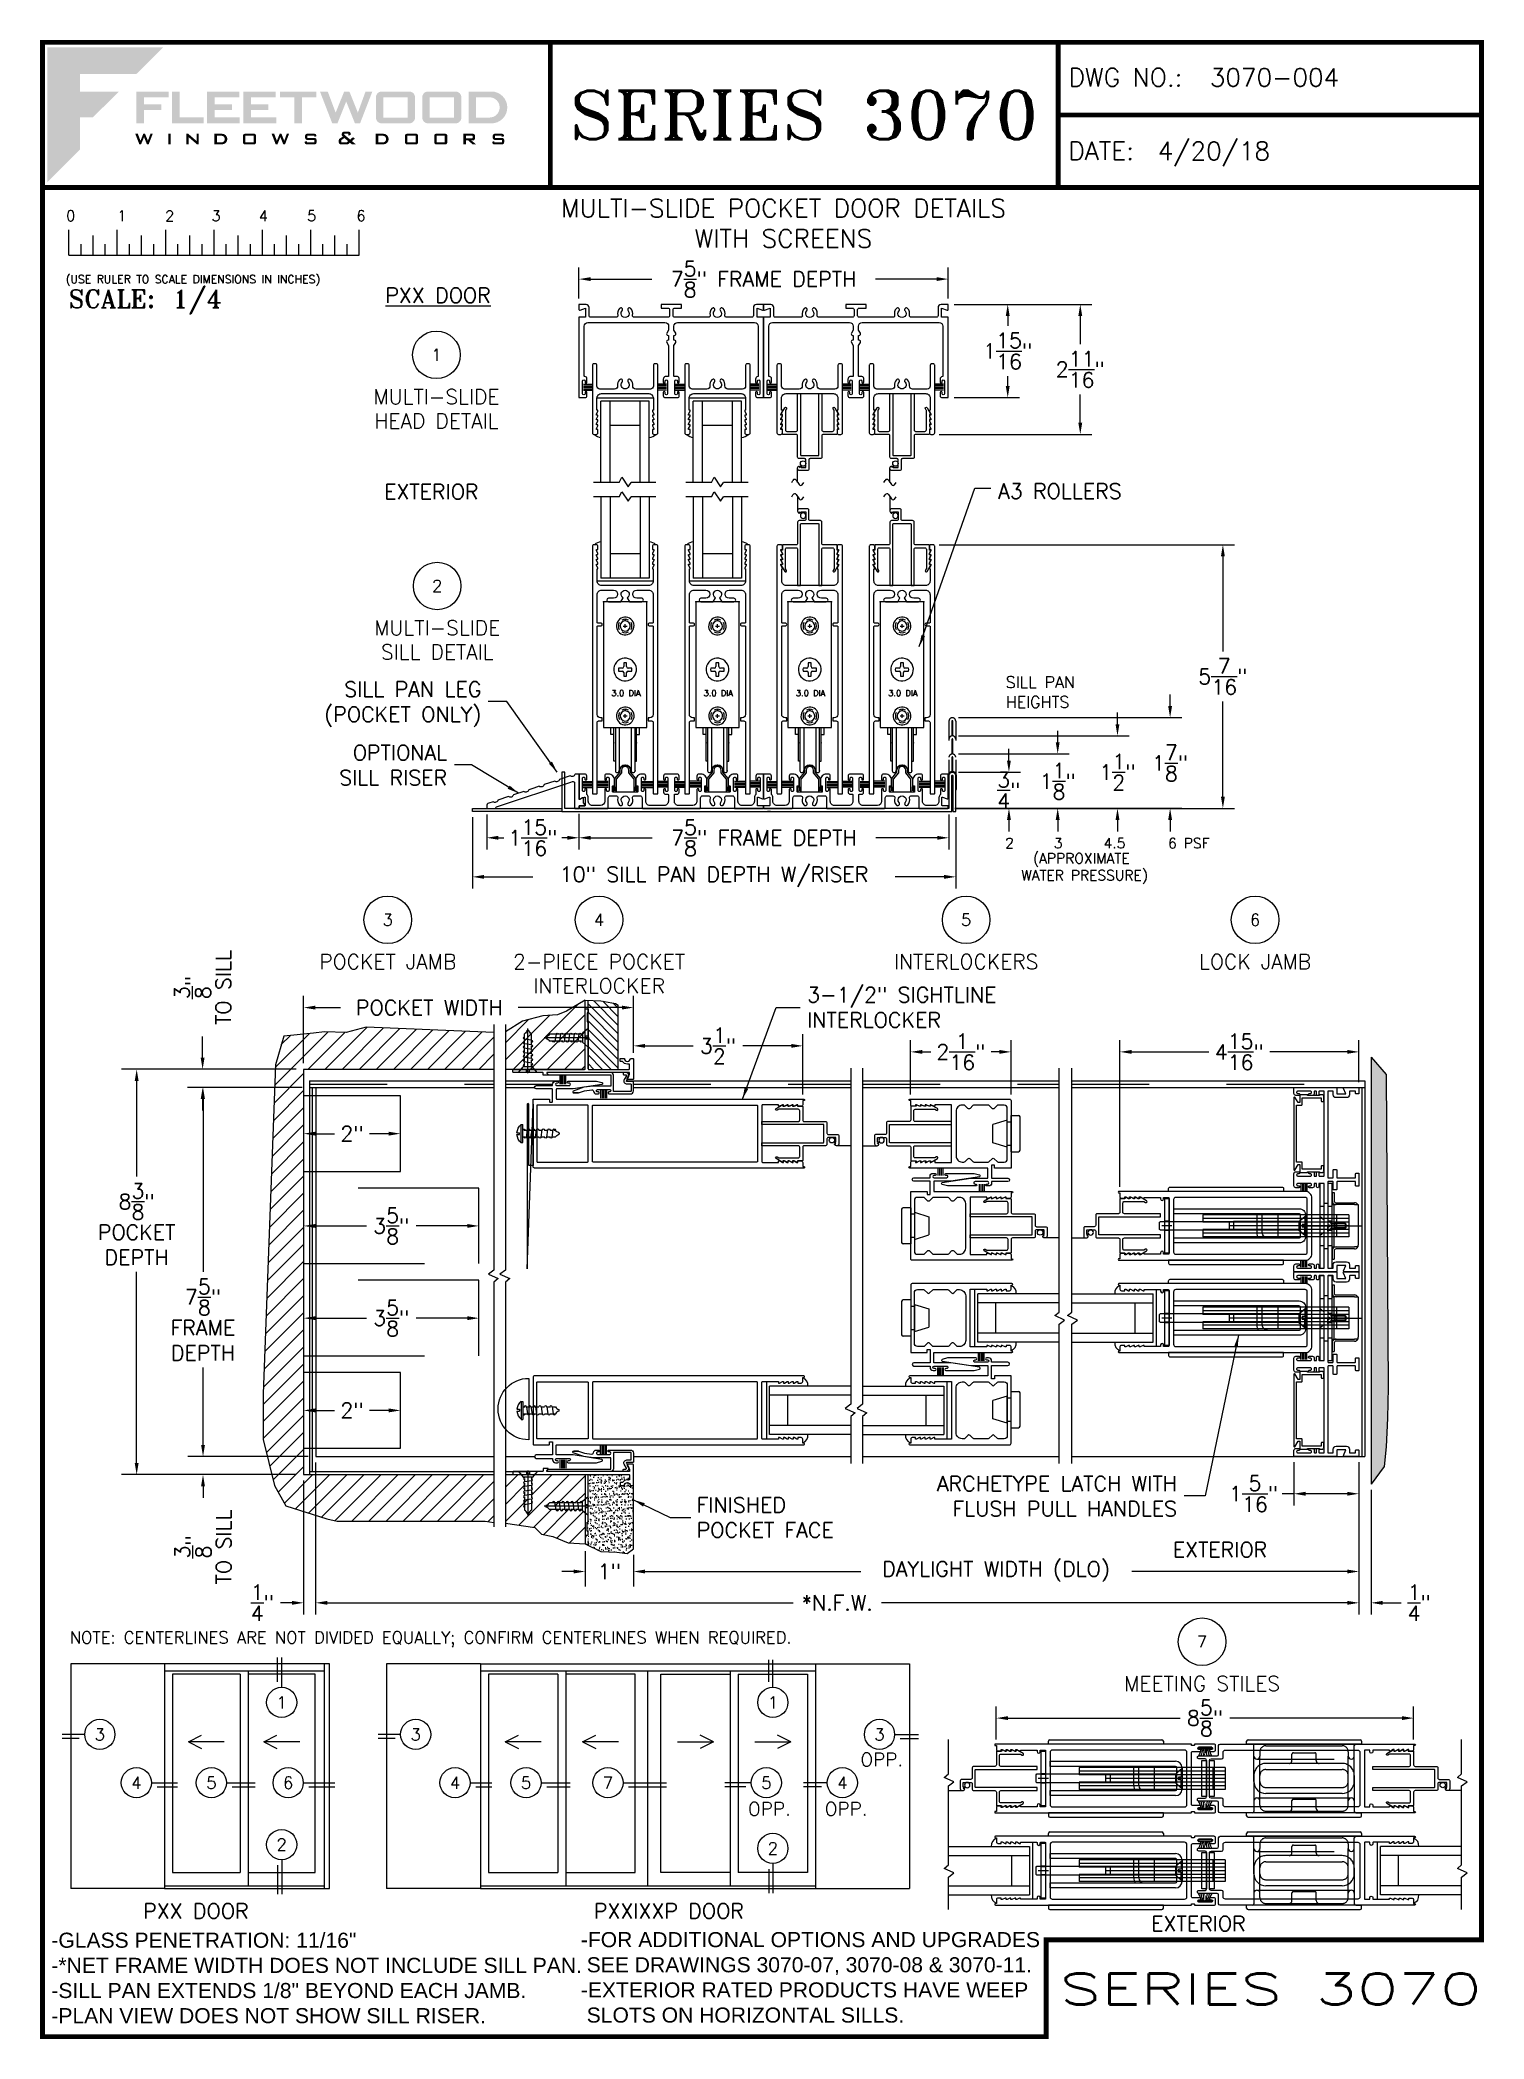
# Paper-space layout 'QUARTER SCALE' of a CAD drawing. Extents: x 0.3 to 7.8, y 0 to 10.3.
# The model-space entities are those that its viewports show. They can reach past a viewport. Long polylines and large blocks are cut down to what shows.
import ezdxf
from ezdxf.enums import TextEntityAlignment as Align

# ---------------------------------------------------------------- set-up
doc = ezdxf.new("R2010")
doc.units = 0
doc.header["$LTSCALE"] = 0.25
doc.header["$MEASUREMENT"] = 0
doc.linetypes.add('HIDDEN', pattern=[0.375, 0.25, -0.125])
doc.linetypes.add('PHANTOM2', pattern=[1.25, 0.625, -0.125, 0.125, -0.125, 0.125, -0.125])
doc.layers.get('0').update_dxf_attribs({"linetype": 'CONTINUOUS'})
doc.layers.get('DEFPOINTS').update_dxf_attribs({"color": 1, "linetype": 'CONTINUOUS'})
for name, color, linetype in [('ALUM-RED', 1, 'CONTINUOUS'), ('DIM', 7, 'CONTINUOUS'), ('ELEVATION TEXT', 7, 'CONTINUOUS'), ('FRAME', 1, 'CONTINUOUS'), ('GLASS-VINYL', 7, 'CONTINUOUS'), ('HEM COVER', 4, 'CONTINUOUS'), ('MISC', 7, 'CONTINUOUS'), ('POCKET-CLOSER', 1, 'CONTINUOUS'), ('RISER', 7, 'CONTINUOUS'), ('SASH', 5, 'CONTINUOUS'), ('SEAL', 7, 'CONTINUOUS'), ('SILL-PAN', 7, 'CONTINUOUS'), ('STRIKE', 7, 'CONTINUOUS'), ('TEXT', 7, 'CONTINUOUS'), ('TITLE_BLOCK', 7, 'CONTINUOUS'), ('VENT', 5, 'CONTINUOUS')]:
    doc.layers.add(name, color=color, linetype=linetype)
doc.layers.add('VP', color=40, linetype='CONTINUOUS', plot=False)
doc.layers.get('VP').off()
doc.styles.add('ROMANS', font='romans')
doc.styles.add('ROMANT', font='romant')
doc.styles.add('SIMPLEX-050', font='simplex.shx', dxfattribs={"height": 0.05})
doc.styles.add('SIMPLEX-094', font='simplex.shx', dxfattribs={"height": 0.094})
doc.styles.get("Standard").update_dxf_attribs({"font": 'simplex.shx'})
doc.dimstyles.new('QUARTER SCALE', dxfattribs={"dimscale": 0, "dimtxt": 0.078, "dimasz": 0.06, "dimexe": 0.06, "dimexo": 0.031, "dimgap": 0.039, "dimtad": 0, "dimtih": 1, "dimtoh": 1, "dimdec": 4, "dimlfac": 4, "dimzin": 0, "dimdsep": 46, "dimlunit": 5, "dimtxsty": 'Standard', "dimcen": 0.09, "dimadec": 0, "dimazin": 0, "dimtfac": 1, "dimtdec": 4, "dimtofl": 0, "dimtmove": 0, "dimatfit": 3, "dimfxl": 0, "dimtolj": 1, "dimtzin": 0, "dimarcsym": 0})
doc.dimstyles.get("Standard").update_dxf_attribs({"dimtxt": 0.18, "dimasz": 0.18, "dimexe": 0.18, "dimexo": 0.0625, "dimgap": 0.09, "dimtad": 0, "dimtih": 1, "dimtoh": 1, "dimdec": 4, "dimzin": 0, "dimdsep": 46, "dimtxsty": 'Standard', "dimcen": 0.09, "dimadec": 0, "dimazin": 0, "dimtfac": 1, "dimtdec": 4, "dimtofl": 0, "dimtmove": 0, "dimatfit": 3, "dimfxl": 0, "dimtolj": 1, "dimtzin": 0, "dimarcsym": 0})

psp = doc.layouts.new('QUARTER SCALE')

# ---------------------------------------------------------------- texts
at = {"layer": 'DIM', "insert": (0.454396, 2.095334), "char_height": 0.062, "width": 4.3927, "attachment_point": 1}
psp.add_mtext('NOTE: CENTERLINES ARE NOT DIVIDED EQUALLY; CONFIRM CENTERLINES WHEN REQUIRED.', dxfattribs=at)
at = {"layer": 'ELEVATION TEXT', "insert": (2.404913, 6.574377), "char_height": 0.078, "width": 1.2918, "attachment_point": 6}
psp.add_mtext('OPTIONAL\\PSILL RISER', dxfattribs=at)
at = {"layer": 'TEXT'}
for s, p in [('EXTERIOR', (2.078937, 7.949497)), ('EXTERIOR', (6.155179, 2.478695)), ('PXX DOOR ', (0.833773, 0.610213)), ('PXXIXXP DOOR ', (3.163078, 0.610517)), ('EXTERIOR', (6.043476, 0.545461))]:
    psp.add_text(s, height=0.078, dxfattribs=at).set_placement(p)
for s, p in [('1', (1.549598, 1.728083)), ('1', (4.088202, 1.728083)), ('3', (0.609731, 1.56272)), ('3', (2.242295, 1.56272)), ('3', (4.63939, 1.56272)), ('4', (0.79862, 1.31272)), ('5', (1.186391, 1.31272)), ('6', (1.583221, 1.31272)), ('4', (2.445374, 1.31272)), ('5', (2.812604, 1.31272)), ('7', (3.23565, 1.31272)), ('5', (4.054501, 1.31272)), ('4', (4.44702, 1.31272)), ('2', (1.549598, 0.992694)), ('2', (4.088202, 0.973419))]:
    psp.add_text(s, height=0.062, dxfattribs=at).set_placement(p, align=Align.MIDDLE_CENTER)
for s, insert, char_height, width, attachment_point in [('MULTI-SLIDE POCKET DOOR DETAILS\\PWITH SCREENS', (4.142868, 9.376601), 0.094, 2.7714, 5), ('{\\LPXX DOOR}', (2.357889, 9.004615), 0.078, 1.0209, 5), ('A3 ROLLERS', (5.252319, 7.991568), 0.078, 1.2918, 4), ('\\A1;{\\fArial|b0|i0|c0|p34;-GLASS PENETRATION: 11/16"\\P-*NET FRAME WIDTH DOES NOT INCLUDE SILL PAN.\\P-SILL PAN EXTENDS 1/8" BEYOND EACH JAMB.\\P\\A0;-PLAN VIEW DOES NOT SHOW SILL RISER.}', (0.359225, 0.302773), 0.078, 2.75966226, 4), ('{\\fArial|b0|i0|c0|p34;\\P-FOR ADDITIONAL OPTIONS AND UPGRADES\\P SEE DRAWINGS \\A1;3070-07, 3070-08 & 3070-11.\\A0;\\P-EXTERIOR RATED PRODUCTS HAVE WEEP\\P SLOTS ON HORIZONTAL SILLS.}', (3.095765, 0.37091), 0.078, 4.74669377, 4)]:
    psp.add_mtext(s, dxfattribs=dict(at, insert=insert, char_height=char_height, width=width, attachment_point=attachment_point))
at = {"layer": 'TEXT', "char_height": 0.078}
for s, insert, attachment_point in [('SILL PAN LEG \\P(POCKET ONLY)', (2.581663, 6.889505), 6), ('3-1/2" SIGHTLINE\\PINTERLOCKER', (4.264987, 5.322118), 4), ('ARCHETYPE LATCH WITH\\PFLUSH PULL HANDLES', (6.176694, 2.794482), 6), ('FINISHED\\PPOCKET FACE', (3.694506, 2.684196), 4)]:
    psp.add_mtext(s, dxfattribs=dict(at, insert=insert, attachment_point=attachment_point))
at = {"layer": 'TEXT', "color": 7, "char_height": 0.06978, "width": 0.31336842, "attachment_point": 1}
for insert in [(4.540367, 1.467537), (3.959654, 1.212573), (4.356313, 1.212573)]:
    psp.add_mtext('OPP.', dxfattribs=dict(at, insert=insert))

msp = doc.modelspace()

# ---------------------------------------------------------------- blocks, each defined once
blk = doc.blocks.new('*D18')
at = {"layer": 'DEFPOINTS', "color": 0}
for p in [(7.4, 1.647), (5.243, 1.505), (7.4, 1.505)]:
    blk.add_point(p, dxfattribs=at)
at = {"layer": 'TEXT', "color": 0, "lineweight": -2}
for p, q in [((5.243, 1.536), (5.243, 1.707)), ((7.4, 1.536), (7.4, 1.707)), ((5.303, 1.647), (6.193, 1.647)), ((7.34, 1.647), (6.45, 1.647))]:
    blk.add_line(p, q, dxfattribs=at)
at = {"layer": 'TEXT', "color": 0}
for points in [[(5.303, 1.657), (5.303, 1.637), (5.243, 1.647)], [(7.34, 1.657), (7.34, 1.637), (7.4, 1.647)]]:
    blk.add_solid(points, dxfattribs=at)
at = {"layer": 'TEXT', "color": 0, "insert": (6.322, 1.647), "char_height": 0.078, "attachment_point": 5}
blk.add_mtext('\\A1;8{\\H1.000000x;\\S5/8;}"', dxfattribs=at)
blk = doc.blocks.new('sectball')
blk.add_circle((0, 0), 0.125)
blk.add_attdef('NO', text='', height=0.062).set_placement((0, 0), align=Align.MIDDLE_CENTER)
for tag, p in [('LINE1', (0, -0.259)), ('LINE2', (0, -0.386)), ('LINE3', (0, -0.521))]:
    blk.add_attdef(tag, text='', height=0.078).set_placement(p, align=Align.CENTER)
blk = doc.blocks.new('*D19')
at = {"color": 0, "lineweight": -2}
for p, q in [((1.725, 2.969), (1.725, 2.183)), ((7.117, 2.971), (7.117, 2.183)), ((1.785, 2.243), (4.193, 2.243)), ((7.057, 2.243), (4.65, 2.243))]:
    blk.add_line(p, q, dxfattribs=at)
at = {"color": 0}
for points in [[(1.785, 2.253), (1.785, 2.233), (1.725, 2.243)], [(7.057, 2.253), (7.057, 2.233), (7.117, 2.243)]]:
    blk.add_solid(points, dxfattribs=at)
at = {"layer": 'DEFPOINTS', "color": 0}
for p in [(1.725, 3), (7.117, 3.002), (7.117, 2.243)]:
    blk.add_point(p, dxfattribs=at)
at = {"color": 0, "insert": (4.421, 2.243), "char_height": 0.078, "attachment_point": 5}
blk.add_mtext('\\A1;*N.F.W.', dxfattribs=at)
blk = doc.blocks.new('*D20')
at = {"layer": 'DEFPOINTS', "color": 0}
for p in [(7.117, 3.002), (3.368, 2.522), (7.117, 2.405)]:
    blk.add_point(p, dxfattribs=at)
at = {"layer": 'TEXT', "color": 0, "lineweight": -2}
for p, q in [((7.117, 2.971), (7.117, 2.345)), ((3.368, 2.491), (3.368, 2.345)), ((3.428, 2.405), (4.542, 2.405)), ((7.057, 2.405), (5.943, 2.405))]:
    blk.add_line(p, q, dxfattribs=at)
at = {"layer": 'TEXT', "color": 0}
for points in [[(3.428, 2.415), (3.428, 2.395), (3.368, 2.405)], [(7.057, 2.415), (7.057, 2.395), (7.117, 2.405)]]:
    blk.add_solid(points, dxfattribs=at)
at = {"layer": 'TEXT', "color": 0, "insert": (5.242, 2.405), "char_height": 0.078, "attachment_point": 5}
blk.add_mtext('\\A1;DAYLIGHT WIDTH (DLO)', dxfattribs=at)
blk = doc.blocks.new('*D21')
at = {"color": 0, "lineweight": -2}
for p, q in [((6.781, 2.971), (6.781, 2.747)), ((7.117, 2.971), (7.117, 2.747)), ((6.781, 2.807), (6.721, 2.807)), ((7.057, 2.807), (6.841, 2.807))]:
    blk.add_line(p, q, dxfattribs=at)
at = {"color": 0}
for points in [[(6.841, 2.817), (6.841, 2.797), (6.781, 2.807)], [(7.057, 2.817), (7.057, 2.797), (7.117, 2.807)]]:
    blk.add_solid(points, dxfattribs=at)
at = {"layer": 'DEFPOINTS', "color": 0}
for p in [(6.781, 3.002), (7.117, 3.002), (7.117, 2.807)]:
    blk.add_point(p, dxfattribs=at)
at = {"color": 0, "insert": (6.573, 2.807), "char_height": 0.078, "attachment_point": 5}
blk.add_mtext('\\A1;1{\\H1.000000x;\\S5/16;}"', dxfattribs=at)
blk = doc.blocks.new('*D22')
at = {"color": 0, "lineweight": -2}
for p, q in [((7.117, 2.971), (7.117, 2.183)), ((7.18, 2.827), (7.18, 2.183)), ((7.057, 2.243), (6.997, 2.243)), ((7.24, 2.243), (7.336, 2.243))]:
    blk.add_line(p, q, dxfattribs=at)
at = {"color": 0}
for points in [[(7.057, 2.253), (7.057, 2.233), (7.117, 2.243)], [(7.24, 2.253), (7.24, 2.233), (7.18, 2.243)]]:
    blk.add_solid(points, dxfattribs=at)
at = {"layer": 'DEFPOINTS', "color": 0}
for p in [(7.117, 3.002), (7.18, 2.858), (7.117, 2.243)]:
    blk.add_point(p, dxfattribs=at)
at = {"color": 0, "insert": (7.429, 2.243), "char_height": 0.078, "attachment_point": 5}
blk.add_mtext('\\A1;{\\H1.000000x;\\S1/4;}"', dxfattribs=at)
blk = doc.blocks.new('*D23')
at = {"layer": 'DEFPOINTS', "color": 0}
for p in [(3.118, 2.549), (3.368, 2.522), (3.118, 2.405)]:
    blk.add_point(p, dxfattribs=at)
at = {"layer": 'TEXT', "color": 0, "lineweight": -2}
for p, q in [((3.118, 2.51), (3.118, 2.327)), ((3.368, 2.483), (3.368, 2.327)), ((3.058, 2.405), (2.998, 2.405)), ((3.428, 2.405), (3.488, 2.405))]:
    blk.add_line(p, q, dxfattribs=at)
at = {"layer": 'TEXT', "color": 0}
for points in [[(3.058, 2.415), (3.058, 2.395), (3.118, 2.405)], [(3.428, 2.415), (3.428, 2.395), (3.368, 2.405)]]:
    blk.add_solid(points, dxfattribs=at)
at = {"layer": 'TEXT', "color": 0, "insert": (3.243, 2.405), "char_height": 0.078, "attachment_point": 5}
blk.add_mtext('\\A1;1"', dxfattribs=at)
blk = doc.blocks.new('*D24')
at = {"color": 0, "lineweight": -2}
for p, q in [((1.725, 2.969), (1.725, 2.183)), ((1.663, 2.875), (1.663, 2.183)), ((1.603, 2.243), (1.543, 2.243)), ((1.785, 2.243), (1.845, 2.243))]:
    blk.add_line(p, q, dxfattribs=at)
at = {"color": 0}
for points in [[(1.603, 2.253), (1.603, 2.233), (1.663, 2.243)], [(1.785, 2.253), (1.785, 2.233), (1.725, 2.243)]]:
    blk.add_solid(points, dxfattribs=at)
at = {"layer": 'DEFPOINTS', "color": 0}
for p in [(1.725, 3), (1.663, 2.906), (1.725, 2.243)]:
    blk.add_point(p, dxfattribs=at)
at = {"color": 0, "insert": (1.45, 2.243), "char_height": 0.078, "attachment_point": 5}
blk.add_mtext('\\A1;{\\H1.000000x;\\S1/4;}"', dxfattribs=at)
blk = doc.blocks.new('*D25')
at = {"layer": 'DEFPOINTS', "color": 0}
for p in [(1.143, 3), (1.725, 3), (1.663, 2.906)]:
    blk.add_point(p, dxfattribs=at)
at = {"layer": 'TEXT', "color": 0, "lineweight": -2}
for p, q in [((1.143, 3.06), (1.143, 3.12)), ((1.686, 3), (1.065, 3)), ((1.624, 2.906), (1.065, 2.906)), ((1.143, 2.846), (1.143, 2.786))]:
    blk.add_line(p, q, dxfattribs=at)
at = {"layer": 'TEXT', "color": 0}
for points in [[(1.133, 3.06), (1.153, 3.06), (1.143, 3)], [(1.133, 2.846), (1.153, 2.846), (1.143, 2.906)]]:
    blk.add_solid(points, dxfattribs=at)
at = {"layer": 'TEXT', "color": 0, "insert": (1.143, 2.532), "char_height": 0.078, "attachment_point": 5, "rotation": 90}
blk.add_mtext('\\A1;{\\H1.000000x;\\S3/8;}"\\PTO SILL', dxfattribs=at)
blk = doc.blocks.new('*D26')
at = {"layer": 'DEFPOINTS', "color": 0}
for p in [(1.694, 4.908), (1.143, 3), (1.725, 3)]:
    blk.add_point(p, dxfattribs=at)
at = {"layer": 'TEXT', "color": 0, "lineweight": -2}
for p, q in [((1.655, 4.908), (1.065, 4.908)), ((1.143, 4.848), (1.143, 3.954)), ((1.143, 3.06), (1.143, 3.46)), ((1.686, 3), (1.065, 3))]:
    blk.add_line(p, q, dxfattribs=at)
at = {"layer": 'TEXT', "color": 0}
for points in [[(1.133, 4.848), (1.153, 4.848), (1.143, 4.908)], [(1.133, 3.06), (1.153, 3.06), (1.143, 3)]]:
    blk.add_solid(points, dxfattribs=at)
at = {"layer": 'TEXT', "color": 0, "insert": (1.143, 3.707), "char_height": 0.078, "attachment_point": 5}
blk.add_mtext('\\A1;7{\\H1.000000x;\\S5/8;}"\\PFRAME\\PDEPTH', dxfattribs=at)
blk = doc.blocks.new('*D27')
at = {"layer": 'DEFPOINTS', "color": 0}
for p in [(1.141, 5.002), (1.663, 5.002), (1.694, 4.908)]:
    blk.add_point(p, dxfattribs=at)
at = {"layer": 'TEXT', "color": 0, "lineweight": -2}
for p, q in [((1.141, 5.062), (1.141, 5.171)), ((1.624, 5.002), (1.063, 5.002)), ((1.655, 4.908), (1.063, 4.908)), ((1.141, 4.848), (1.141, 4.788))]:
    blk.add_line(p, q, dxfattribs=at)
at = {"layer": 'TEXT', "color": 0}
for points in [[(1.131, 5.062), (1.151, 5.062), (1.141, 5.002)], [(1.131, 4.848), (1.151, 4.848), (1.141, 4.908)]]:
    blk.add_solid(points, dxfattribs=at)
at = {"layer": 'TEXT', "color": 0, "insert": (1.141, 5.425), "char_height": 0.078, "attachment_point": 5, "rotation": 90}
blk.add_mtext('\\A1;{\\H1.000000x;\\S3/8;}"\\PTO SILL', dxfattribs=at)
blk = doc.blocks.new('*D28')
at = {"color": 0, "lineweight": -2}
for p, q in [((5.882, 4.394), (5.882, 5.152)), ((5.942, 5.092), (6.342, 5.092)), ((7.057, 5.092), (6.657, 5.092)), ((7.117, 4.936), (7.117, 5.152))]:
    blk.add_line(p, q, dxfattribs=at)
at = {"color": 0}
for points in [[(5.942, 5.102), (5.942, 5.082), (5.882, 5.092)], [(7.057, 5.102), (7.057, 5.082), (7.117, 5.092)]]:
    blk.add_solid(points, dxfattribs=at)
at = {"layer": 'DEFPOINTS', "color": 0}
for p in [(7.117, 5.092), (7.117, 4.905), (5.882, 4.363)]:
    blk.add_point(p, dxfattribs=at)
at = {"color": 0, "insert": (6.499, 5.092), "char_height": 0.078, "attachment_point": 5}
blk.add_mtext('\\A1;4{\\H1.000000x;\\S15/16;}"', dxfattribs=at)
blk = doc.blocks.new('*D29')
at = {"color": 0, "lineweight": -2}
for p, q in [((4.8, 4.871), (4.8, 5.152)), ((4.86, 5.092), (4.904, 5.092)), ((5.259, 5.092), (5.216, 5.092)), ((5.319, 4.871), (5.319, 5.152))]:
    blk.add_line(p, q, dxfattribs=at)
at = {"color": 0}
for points in [[(4.86, 5.102), (4.86, 5.082), (4.8, 5.092)], [(5.259, 5.102), (5.259, 5.082), (5.319, 5.092)]]:
    blk.add_solid(points, dxfattribs=at)
at = {"layer": 'DEFPOINTS', "color": 0}
for p in [(5.319, 5.092), (4.8, 4.84), (5.319, 4.84)]:
    blk.add_point(p, dxfattribs=at)
at = {"color": 0, "insert": (5.06, 5.092), "char_height": 0.078, "attachment_point": 5}
blk.add_mtext('\\A1;2{\\H1.000000x;\\S1/16;}"', dxfattribs=at)
blk = doc.blocks.new('*D30')
at = {"layer": 'DEFPOINTS', "color": 0}
for p in [(4.917, 7.714), (4.997, 6.351), (6.414, 6.351)]:
    blk.add_point(p, dxfattribs=at)
at = {"layer": 'TEXT', "color": 0, "lineweight": -2}
for p, q in [((4.948, 7.714), (6.474, 7.714)), ((6.414, 7.654), (6.414, 7.163)), ((6.414, 6.411), (6.414, 6.903)), ((5.028, 6.351), (6.474, 6.351))]:
    blk.add_line(p, q, dxfattribs=at)
at = {"layer": 'TEXT', "color": 0}
for points in [[(6.404, 7.654), (6.424, 7.654), (6.414, 7.714)], [(6.404, 6.411), (6.424, 6.411), (6.414, 6.351)]]:
    blk.add_solid(points, dxfattribs=at)
at = {"layer": 'TEXT', "color": 0, "insert": (6.414, 7.033), "char_height": 0.078, "attachment_point": 5}
blk.add_mtext('\\A1;5{\\H1x;\\S7/16;}"', dxfattribs=at)
blk = doc.blocks.new('*D87')
at = {"layer": 'DEFPOINTS', "color": 0}
for p in [(-2.517, 6.025), (-1.392, 6.025), (-2.535, 5.556)]:
    blk.add_point(p, dxfattribs=at)
at = {"layer": 'MISC', "color": 0, "lineweight": -2}
for p, q in [((-1.392, 6.085), (-1.392, 6.145)), ((-2.486, 6.025), (-1.332, 6.025)), ((-2.504, 5.556), (-1.332, 5.556)), ((-1.392, 5.496), (-1.392, 5.436))]:
    blk.add_line(p, q, dxfattribs=at)
at = {"layer": 'MISC', "color": 0}
for points in [[(-1.402, 6.085), (-1.382, 6.085), (-1.392, 6.025)], [(-1.402, 5.496), (-1.382, 5.496), (-1.392, 5.556)]]:
    blk.add_solid(points, dxfattribs=at)
at = {"layer": 'MISC', "color": 0, "insert": (-1.392, 5.79), "char_height": 0.078, "attachment_point": 5}
blk.add_mtext('\\A1;1{\\H1.000000x;\\S7/8;}"', dxfattribs=at)
blk = doc.blocks.new('*D89')
at = {"layer": 'DEFPOINTS', "color": 0}
for p in [(-2.517, 5.837), (-1.973, 5.837), (-2.535, 5.556)]:
    blk.add_point(p, dxfattribs=at)
at = {"layer": 'MISC', "color": 0, "lineweight": -2}
for p, q in [((-1.973, 5.897), (-1.973, 5.957)), ((-2.486, 5.837), (-1.913, 5.837)), ((-2.504, 5.556), (-1.913, 5.556)), ((-1.973, 5.496), (-1.973, 5.436))]:
    blk.add_line(p, q, dxfattribs=at)
at = {"layer": 'MISC', "color": 0}
for points in [[(-1.983, 5.897), (-1.963, 5.897), (-1.973, 5.837)], [(-1.983, 5.496), (-1.963, 5.496), (-1.973, 5.556)]]:
    blk.add_solid(points, dxfattribs=at)
at = {"layer": 'MISC', "color": 0, "insert": (-1.973, 5.696), "char_height": 0.078, "attachment_point": 5}
blk.add_mtext('\\A1;1{\\H1.000000x;\\S1/8;}"', dxfattribs=at)
blk = doc.blocks.new('*D88')
at = {"layer": 'DEFPOINTS', "color": 0}
for p in [(-2.517, 5.931), (-1.664, 5.931), (-2.535, 5.556)]:
    blk.add_point(p, dxfattribs=at)
at = {"layer": 'MISC', "color": 0, "lineweight": -2}
for p, q in [((-1.664, 5.991), (-1.664, 6.051)), ((-2.486, 5.931), (-1.604, 5.931)), ((-2.504, 5.556), (-1.604, 5.556)), ((-1.664, 5.496), (-1.664, 5.436))]:
    blk.add_line(p, q, dxfattribs=at)
at = {"layer": 'MISC', "color": 0}
for points in [[(-1.674, 5.991), (-1.654, 5.991), (-1.664, 5.931)], [(-1.674, 5.496), (-1.654, 5.496), (-1.664, 5.556)]]:
    blk.add_solid(points, dxfattribs=at)
at = {"layer": 'MISC', "color": 0, "insert": (-1.664, 5.743), "char_height": 0.078, "attachment_point": 5}
blk.add_mtext('\\A1;1{\\H1.000000x;\\S1/2;}"', dxfattribs=at)
blk = doc.blocks.new('*D90')
at = {"layer": 'DEFPOINTS', "color": 0}
for p in [(-2.517, 5.743), (-2.535, 5.556), (-2.225, 5.556)]:
    blk.add_point(p, dxfattribs=at)
at = {"layer": 'TEXT', "color": 0, "lineweight": -2}
for p, q in [((-2.225, 5.803), (-2.225, 5.863)), ((-2.486, 5.743), (-2.165, 5.743)), ((-2.504, 5.556), (-2.165, 5.556)), ((-2.225, 5.496), (-2.225, 5.436))]:
    blk.add_line(p, q, dxfattribs=at)
at = {"layer": 'TEXT', "color": 0}
for points in [[(-2.235, 5.803), (-2.215, 5.803), (-2.225, 5.743)], [(-2.235, 5.496), (-2.215, 5.496), (-2.225, 5.556)]]:
    blk.add_solid(points, dxfattribs=at)
at = {"layer": 'TEXT', "color": 0, "insert": (-2.225, 5.649), "char_height": 0.078, "attachment_point": 5}
blk.add_mtext('\\A1;{\\H1.000000x;\\S3/4;}"', dxfattribs=at)
blk = doc.blocks.new('*D31')
at = {"color": 0, "lineweight": -2}
for p, q in [((5.025, 8.957), (5.737, 8.957)), ((5.677, 8.897), (5.677, 8.751)), ((5.677, 8.345), (5.677, 8.491)), ((4.948, 8.285), (5.737, 8.285))]:
    blk.add_line(p, q, dxfattribs=at)
at = {"color": 0}
for points in [[(5.667, 8.897), (5.687, 8.897), (5.677, 8.957)], [(5.667, 8.345), (5.687, 8.345), (5.677, 8.285)]]:
    blk.add_solid(points, dxfattribs=at)
at = {"layer": 'DEFPOINTS', "color": 0}
for p in [(4.994, 8.957), (5.677, 8.957), (4.917, 8.285)]:
    blk.add_point(p, dxfattribs=at)
at = {"color": 0, "insert": (5.677, 8.621), "char_height": 0.078, "attachment_point": 5}
blk.add_mtext('\\A1;2{\\H1x;\\S11/16;}"', dxfattribs=at)
blk = doc.blocks.new('*D32')
at = {"color": 0, "lineweight": -2}
for p, q in [((5.025, 8.957), (5.362, 8.957)), ((5.302, 8.897), (5.302, 8.846)), ((5.302, 8.535), (5.302, 8.586)), ((5.025, 8.475), (5.362, 8.475))]:
    blk.add_line(p, q, dxfattribs=at)
at = {"color": 0}
for points in [[(5.292, 8.897), (5.312, 8.897), (5.302, 8.957)], [(5.292, 8.535), (5.312, 8.535), (5.302, 8.475)]]:
    blk.add_solid(points, dxfattribs=at)
at = {"layer": 'DEFPOINTS', "color": 0}
for p in [(4.994, 8.957), (4.994, 8.475), (5.302, 8.475)]:
    blk.add_point(p, dxfattribs=at)
at = {"color": 0, "insert": (5.302, 8.716), "char_height": 0.078, "attachment_point": 5}
blk.add_mtext('\\A1;1{\\H1x;\\S15/16;}"', dxfattribs=at)
blk = doc.blocks.new('*D33')
at = {"layer": 'DEFPOINTS', "color": 0}
for p in [(4.994, 9.088), (3.086, 8.957), (4.994, 8.957)]:
    blk.add_point(p, dxfattribs=at)
at = {"layer": 'TEXT', "color": 0, "lineweight": -2}
for p, q in [((3.086, 8.988), (3.086, 9.148)), ((4.994, 8.988), (4.994, 9.148)), ((3.146, 9.088), (3.463, 9.088)), ((4.934, 9.088), (4.618, 9.088))]:
    blk.add_line(p, q, dxfattribs=at)
at = {"layer": 'TEXT', "color": 0}
for points in [[(3.146, 9.098), (3.146, 9.078), (3.086, 9.088)], [(4.934, 9.098), (4.934, 9.078), (4.994, 9.088)]]:
    blk.add_solid(points, dxfattribs=at)
at = {"layer": 'TEXT', "color": 0, "insert": (4.04, 9.088), "char_height": 0.078, "attachment_point": 5}
blk.add_mtext('\\A1;7{\\H1.000000x;\\S5/8;}" FRAME DEPTH', dxfattribs=at)
blk = doc.blocks.new('*D34')
at = {"color": 0, "lineweight": -2}
for p, q in [((1.723, 4.669), (1.822, 4.669)), ((2.103, 4.669), (2.004, 4.669))]:
    blk.add_line(p, q, dxfattribs=at)
at = {"color": 0}
for points in [[(1.723, 4.679), (1.723, 4.659), (1.663, 4.669)], [(2.103, 4.679), (2.103, 4.659), (2.163, 4.669)]]:
    blk.add_solid(points, dxfattribs=at)
at = {"layer": 'DEFPOINTS', "color": 0}
for p in [(1.663, 5.002), (2.163, 4.865), (1.663, 4.669)]:
    blk.add_point(p, dxfattribs=at)
at = {"color": 0, "insert": (1.913, 4.669), "char_height": 0.078, "attachment_point": 5}
blk.add_mtext('\\A1;2"', dxfattribs=at)
blk = doc.blocks.new('*D35')
at = {"color": 0, "lineweight": -2}
for p, q in [((1.723, 3.715), (1.988, 3.715)), ((2.509, 3.715), (2.244, 3.715))]:
    blk.add_line(p, q, dxfattribs=at)
at = {"color": 0}
for points in [[(1.723, 3.725), (1.723, 3.705), (1.663, 3.715)], [(2.509, 3.725), (2.509, 3.705), (2.569, 3.715)]]:
    blk.add_solid(points, dxfattribs=at)
at = {"layer": 'DEFPOINTS', "color": 0}
for p in [(1.663, 3.715), (1.663, 3.52), (2.569, 3.52)]:
    blk.add_point(p, dxfattribs=at)
at = {"color": 0, "insert": (2.116, 3.715), "char_height": 0.078, "attachment_point": 5}
blk.add_mtext('\\A1;3{\\H1.000000x;\\S5/8;}"', dxfattribs=at)
blk = doc.blocks.new('*D36')
at = {"layer": 'DEFPOINTS', "color": 0}
for p in [(3.086, 6.354), (4.998, 6.351), (4.998, 6.199)]:
    blk.add_point(p, dxfattribs=at)
at = {"layer": 'TEXT', "color": 0, "lineweight": -2}
for p, q in [((3.086, 6.323), (3.086, 6.139)), ((4.998, 6.32), (4.998, 6.139)), ((3.146, 6.199), (3.465, 6.199)), ((4.938, 6.199), (4.62, 6.199))]:
    blk.add_line(p, q, dxfattribs=at)
at = {"layer": 'TEXT', "color": 0}
for points in [[(3.146, 6.209), (3.146, 6.189), (3.086, 6.199)], [(4.938, 6.209), (4.938, 6.189), (4.998, 6.199)]]:
    blk.add_solid(points, dxfattribs=at)
at = {"layer": 'TEXT', "color": 0, "insert": (4.042, 6.199), "char_height": 0.078, "attachment_point": 5}
blk.add_mtext('\\A1;7{\\H1.000000x;\\S5/8;}" FRAME DEPTH', dxfattribs=at)
blk = doc.blocks.new('*D37')
at = {"layer": 'DEFPOINTS', "color": 0}
for p in [(2.535, 6.336), (5.033, 6.336), (5.033, 5.997)]:
    blk.add_point(p, dxfattribs=at)
at = {"layer": 'TEXT', "color": 0, "lineweight": -2}
for p, q in [((2.535, 6.305), (2.535, 5.937)), ((5.033, 6.305), (5.033, 5.937)), ((2.595, 5.997), (2.848, 5.997)), ((4.973, 5.997), (4.72, 5.997))]:
    blk.add_line(p, q, dxfattribs=at)
at = {"layer": 'TEXT', "color": 0}
for points in [[(2.595, 6.007), (2.595, 5.987), (2.535, 5.997)], [(4.973, 6.007), (4.973, 5.987), (5.033, 5.997)]]:
    blk.add_solid(points, dxfattribs=at)
at = {"layer": 'TEXT', "color": 0, "insert": (3.784, 5.997), "char_height": 0.078, "attachment_point": 5}
blk.add_mtext('\\A1;10" SILL PAN DEPTH W/RISER', dxfattribs=at)
blk = doc.blocks.new('*D38')
at = {"layer": 'DEFPOINTS', "color": 0}
for p in [(2.609, 6.351), (3.086, 6.354), (2.609, 6.199)]:
    blk.add_point(p, dxfattribs=at)
at = {"layer": 'TEXT', "color": 0, "lineweight": -2}
for p, q in [((2.609, 6.32), (2.609, 6.139)), ((3.086, 6.323), (3.086, 6.139)), ((2.669, 6.199), (2.698, 6.199)), ((3.026, 6.199), (2.998, 6.199))]:
    blk.add_line(p, q, dxfattribs=at)
at = {"layer": 'TEXT', "color": 0}
for points in [[(2.669, 6.209), (2.669, 6.189), (2.609, 6.199)], [(3.026, 6.209), (3.026, 6.189), (3.086, 6.199)]]:
    blk.add_solid(points, dxfattribs=at)
at = {"layer": 'TEXT', "color": 0, "insert": (2.848, 6.199), "char_height": 0.078, "attachment_point": 5}
blk.add_mtext('\\A1;1{\\H1x;\\S15/16;}"', dxfattribs=at)
blk = doc.blocks.new('Quarter')
for p, q in [((0.137, -0.35), (0.137, -0.219)), ((0.2, -0.35), (0.2, -0.294)), ((0.262, -0.35), (0.262, -0.249)), ((0.325, -0.35), (0.325, -0.294)), ((0.387, -0.35), (0.387, -0.219)), ((0.45, -0.35), (0.45, -0.294)), ((0.512, -0.35), (0.512, -0.249)), ((0.575, -0.35), (0.575, -0.294)), ((0.637, -0.35), (0.637, -0.219)), ((0.7, -0.35), (0.7, -0.294)), ((0.762, -0.35), (0.762, -0.249)), ((0.825, -0.35), (0.825, -0.294)), ((0.887, -0.35), (0.887, -0.219)), ((0.95, -0.35), (0.95, -0.294)), ((1.012, -0.35), (1.012, -0.249)), ((1.075, -0.35), (1.075, -0.294)), ((1.137, -0.35), (1.137, -0.219)), ((1.2, -0.35), (1.2, -0.294)), ((1.262, -0.35), (1.262, -0.249)), ((1.325, -0.35), (1.325, -0.294)), ((1.387, -0.35), (1.387, -0.219)), ((1.45, -0.35), (1.45, -0.294)), ((1.512, -0.35), (1.512, -0.249)), ((1.575, -0.35), (1.575, -0.294)), ((1.637, -0.35), (1.637, -0.219)), ((0.137, -0.35), (1.637, -0.35))]:
    blk.add_line(p, q)
for s, p in [('0', (0.123, -0.174)), ('1', (0.387, -0.174)), ('2', (0.634, -0.175)), ('3', (0.874, -0.174)), ('4', (1.118, -0.175)), ('5', (1.368, -0.174)), ('6', (1.623, -0.174))]:
    blk.add_text(s, height=0.055).set_placement(p)
at = {"style": 'ROMANS'}
blk.add_text('(USE RULER TO SCALE DIMENSIONS IN INCHES)', height=0.04115, dxfattribs=at).set_placement((0.12, -0.495))
blk = doc.blocks.new('Fleetwood_Logo_6-10-15')
h = blk.add_hatch(color=154)
h.dxf.hatch_style = 1
h.paths.add_polyline_path([(0.2526, -0.0017), (0.0019, -0.0017), (0.0019, -0.2942), (0.0725, -0.2236), (0.0725, -0.1535), (0.1007, -0.1535), (0.1567, -0.0976), (0.0725, -0.0976), (0.0725, -0.0596), (0.1946, -0.0596)])
h = blk.add_hatch(color=251)
h.dxf.hatch_style = 1
h.paths.add_polyline_path([(0.2487, -0.1256), (0.2112, -0.1256), (0.2112, -0.1102), (0.2647, -0.1102), (0.2647, -0.0976), (0.1946, -0.0976), (0.1946, -0.1667), (0.2112, -0.1667), (0.2112, -0.1377), (0.2487, -0.1377)])
h = blk.add_hatch(color=251)
h.dxf.hatch_style = 1
h.paths.add_polyline_path([(0.2886, -0.0976), (0.272, -0.0976), (0.272, -0.1667), (0.3401, -0.1667), (0.3401, -0.1535), (0.2886, -0.1535)])
h = blk.add_hatch(color=251)
h.dxf.hatch_style = 1
h.paths.add_polyline_path([(0.4175, -0.0976), (0.3474, -0.0976), (0.3474, -0.1667), (0.4185, -0.1667), (0.4185, -0.1534), (0.364, -0.1534), (0.364, -0.1377), (0.4015, -0.1377), (0.4015, -0.1256), (0.364, -0.1256), (0.364, -0.1102), (0.4175, -0.1102)])
h = blk.add_hatch(color=251)
h.dxf.hatch_style = 1
h.paths.add_polyline_path([(0.4965, -0.0976), (0.4264, -0.0976), (0.4264, -0.1667), (0.4975, -0.1667), (0.4975, -0.1534), (0.443, -0.1534), (0.443, -0.1377), (0.4804, -0.1377), (0.4804, -0.1256), (0.443, -0.1256), (0.443, -0.1102), (0.4965, -0.1102)])
h = blk.add_hatch(color=251)
h.dxf.hatch_style = 1
h.paths.add_polyline_path([(0.5842, -0.0976), (0.5054, -0.0976), (0.5054, -0.1102), (0.5365, -0.1102), (0.5365, -0.1667), (0.5531, -0.1667), (0.5531, -0.1102), (0.5842, -0.1102)])
h = blk.add_hatch(color=251)
h.dxf.hatch_style = 1
h.paths.add_polyline_path([(0.6089, -0.0976), (0.5921, -0.0976), (0.6188, -0.1667), (0.63, -0.1667), (0.6489, -0.1192), (0.6679, -0.1667), (0.6789, -0.1667), (0.7056, -0.0976), (0.6908, -0.0976), (0.6742, -0.1433), (0.6558, -0.0976), (0.6446, -0.0976), (0.6261, -0.1433)])
h = blk.add_hatch(color=251)
h.dxf.hatch_style = 1
h.paths.add_polyline_path([(0.7853, -0.0976), (0.726, -0.0976, 0.414214), (0.7133, -0.1102), (0.7133, -0.154, 0.414214), (0.726, -0.1667), (0.7853, -0.1667, 0.414214), (0.798, -0.154), (0.798, -0.1102, 0.414214)])
h.paths.add_polyline_path([(0.7819, -0.1102), (0.7819, -0.154), (0.7294, -0.154), (0.7294, -0.1102)], flags=16)
h = blk.add_hatch(color=251)
h.dxf.hatch_style = 1
h.paths.add_polyline_path([(0.8856, -0.0976), (0.8262, -0.0976, 0.414214), (0.8136, -0.1102), (0.8136, -0.154, 0.414214), (0.8262, -0.1667), (0.8856, -0.1667, 0.414214), (0.8982, -0.154), (0.8982, -0.1102, 0.414214)])
h.paths.add_polyline_path([(0.8822, -0.1102), (0.8822, -0.154), (0.8296, -0.154), (0.8296, -0.1102)], flags=16)
h = blk.add_hatch(color=251)
h.dxf.hatch_style = 1
h.paths.add_polyline_path([(0.9632, -0.0976), (0.914, -0.0976), (0.914, -0.1667), (0.9632, -0.1667, 1)])
h.paths.add_polyline_path([(0.9301, -0.1102), (0.9593, -0.1102, -1), (0.9593, -0.154), (0.9301, -0.154)], flags=16)
h = blk.add_hatch(color=7)
h.dxf.hatch_style = 1
h.paths.add_polyline_path([(0.2301, -0.1891), (0.2251, -0.1891), (0.2196, -0.2043), (0.2134, -0.1891), (0.2097, -0.1891), (0.2035, -0.2043), (0.1978, -0.1891), (0.1922, -0.1891), (0.2011, -0.2121), (0.2048, -0.2121), (0.2112, -0.1963), (0.2175, -0.2121), (0.2212, -0.2121)])
h = blk.add_hatch(color=7)
h.dxf.hatch_style = 1
h.paths.add_polyline_path([(0.2691, -0.1891), (0.2637, -0.1891), (0.2637, -0.2118), (0.2637, -0.2121), (0.2691, -0.2121)])
h = blk.add_hatch(color=7)
h.dxf.hatch_style = 1
h.paths.add_polyline_path([(0.3077, -0.1964), (0.3259, -0.2121), (0.3298, -0.2121), (0.3298, -0.1891), (0.325, -0.1891), (0.325, -0.2047), (0.3067, -0.1891), (0.3029, -0.1891), (0.3029, -0.2121), (0.3077, -0.2121)])
h = blk.add_hatch(color=7)
h.dxf.hatch_style = 1
h.paths.add_polyline_path([(0.3801, -0.1891), (0.3637, -0.1891), (0.3637, -0.2121), (0.3801, -0.2121, 1)])
h.paths.add_polyline_path([(0.3691, -0.2079), (0.3691, -0.1933), (0.3788, -0.1933, -1), (0.3788, -0.2079)], flags=16)
h = blk.add_hatch(color=7)
h.dxf.hatch_style = 1
h.paths.add_polyline_path([(0.4537, -0.2079), (0.4537, -0.1933, 0.414214), (0.4495, -0.1891), (0.4297, -0.1891, 0.414214), (0.4255, -0.1933), (0.4255, -0.2079, 0.414214), (0.4297, -0.2121), (0.4495, -0.2121, 0.414214)])
h.paths.add_polyline_path([(0.4308, -0.2079), (0.4308, -0.1933), (0.4484, -0.1933), (0.4484, -0.2079)], flags=16)
h = blk.add_hatch(color=7)
h.dxf.hatch_style = 1
h.paths.add_polyline_path([(0.5253, -0.1891), (0.5203, -0.1891), (0.5148, -0.2043), (0.5087, -0.1891), (0.5049, -0.1891), (0.4988, -0.2043), (0.493, -0.1891), (0.4874, -0.1891), (0.4963, -0.2121), (0.5001, -0.2121), (0.5064, -0.1963), (0.5127, -0.2121), (0.5164, -0.2121)])
h = blk.add_hatch(color=7)
h.dxf.hatch_style = 1
h.paths.add_polyline_path([(0.5801, -0.1891), (0.5643, -0.1891, 0.414214), (0.56, -0.1933), (0.56, -0.1981, 0.414214), (0.5643, -0.2024), (0.58, -0.2024), (0.58, -0.2078), (0.5637, -0.2078), (0.5637, -0.2052), (0.5591, -0.2062), (0.5591, -0.2078, 0.414214), (0.5634, -0.2121), (0.5805, -0.2121, 0.414214), (0.5848, -0.2078), (0.5848, -0.2024, 0.414214), (0.5805, -0.1982), (0.5648, -0.1982), (0.5648, -0.193), (0.5798, -0.193), (0.5798, -0.1958), (0.5843, -0.1948), (0.5843, -0.1933, 0.414214)])
h = blk.add_hatch(color=7)
h.dxf.hatch_style = 1
h.paths.add_polyline_path([(0.645, -0.1913, -0.222262), (0.6447, -0.1906), (0.6447, -0.1892), (0.6535, -0.1892), (0.6535, -0.193), (0.6587, -0.1918), (0.6587, -0.189, 0.414214), (0.6544, -0.1847), (0.6437, -0.1847, 0.414214), (0.6394, -0.189), (0.6394, -0.1922, 0.222262), (0.6407, -0.1948), (0.6415, -0.1955), (0.6345, -0.1998, 0.260684), (0.6329, -0.2027), (0.6329, -0.2078, 0.414214), (0.6372, -0.2121), (0.6514, -0.2121, 0.17577), (0.6536, -0.2113), (0.657, -0.2085), (0.6614, -0.2121), (0.6699, -0.2121), (0.6613, -0.2049), (0.6676, -0.1997), (0.6637, -0.1964), (0.6574, -0.2017)])
h.paths.add_polyline_path([(0.6532, -0.2052), (0.6509, -0.2072, -0.17577), (0.6502, -0.2074), (0.6382, -0.2074), (0.6382, -0.2033, -0.260684), (0.6387, -0.2025), (0.6451, -0.1985)], flags=16)
h = blk.add_hatch(color=7)
h.dxf.hatch_style = 1
h.paths.add_polyline_path([(0.7294, -0.1891), (0.713, -0.1891), (0.713, -0.2121), (0.7294, -0.2121, 1)])
h.paths.add_polyline_path([(0.7184, -0.2079), (0.7184, -0.1933), (0.7281, -0.1933, -1), (0.7281, -0.2079)], flags=16)
h = blk.add_hatch(color=7)
h.dxf.hatch_style = 1
h.paths.add_polyline_path([(0.8045, -0.2079), (0.8045, -0.1933, 0.414214), (0.8003, -0.1891), (0.7805, -0.1891, 0.414214), (0.7763, -0.1933), (0.7763, -0.2079, 0.414214), (0.7805, -0.2121), (0.8003, -0.2121, 0.414214)])
h.paths.add_polyline_path([(0.7816, -0.2079), (0.7816, -0.1933), (0.7992, -0.1933), (0.7992, -0.2079)], flags=16)
h = blk.add_hatch(color=7)
h.dxf.hatch_style = 1
h.paths.add_polyline_path([(0.8678, -0.2079), (0.8678, -0.1933, 0.414214), (0.8636, -0.1891), (0.8438, -0.1891, 0.414214), (0.8396, -0.1933), (0.8396, -0.2079, 0.414214), (0.8438, -0.2121), (0.8636, -0.2121, 0.414214)])
h.paths.add_polyline_path([(0.8449, -0.2079), (0.8449, -0.1933), (0.8624, -0.1933), (0.8624, -0.2079)], flags=16)
h = blk.add_hatch(color=7)
h.dxf.hatch_style = 1
h.paths.add_polyline_path([(0.9277, -0.1993), (0.9277, -0.1933, 0.414214), (0.9235, -0.1891), (0.9028, -0.1891), (0.9028, -0.2121), (0.9082, -0.2121), (0.9082, -0.2035), (0.9131, -0.2035), (0.9224, -0.2121), (0.9303, -0.2121), (0.9197, -0.2035), (0.9235, -0.2035, 0.414214)])
h.paths.add_polyline_path([(0.9082, -0.1993), (0.9082, -0.1933), (0.9214, -0.1933, -0.414214), (0.9224, -0.1943), (0.9224, -0.1983, -0.414214), (0.9214, -0.1993)], flags=16)
h = blk.add_hatch(color=7)
h.dxf.hatch_style = 1
h.paths.add_polyline_path([(0.9867, -0.1982), (0.971, -0.1982), (0.971, -0.193), (0.9859, -0.193), (0.9859, -0.1958), (0.9905, -0.1948), (0.9905, -0.1933, 0.414214), (0.9863, -0.1891), (0.9705, -0.1891, 0.414214), (0.9662, -0.1933), (0.9662, -0.1981, 0.414214), (0.9705, -0.2024), (0.9862, -0.2024), (0.9862, -0.2078), (0.9699, -0.2078), (0.9699, -0.2052), (0.9653, -0.2062), (0.9653, -0.2078, 0.414214), (0.9696, -0.2121), (0.9867, -0.2121, 0.414214), (0.991, -0.2078), (0.991, -0.2024, 0.414214)])
blk = doc.blocks.new('A-SIZE_P_QS')
at = {"const_width": 0.025}
blk.add_lwpolyline([(7.751, 0.5), (7.751, 10.312), (0.313, 10.312), (0.313, 0), (5.501, 0), (5.501, 0.5)], close=True, dxfattribs=at)
for points in [[(2.938, 10.312), (2.938, 9.562)], [(5.563, 10.312), (5.563, 9.562)], [(5.563, 9.937), (7.751, 9.937)], [(0.313, 9.562), (7.751, 9.562)]]:
    blk.add_lwpolyline(points, dxfattribs=at)
at = {"xscale": 2.387023416083395, "yscale": 2.387023416083395, "zscale": 2.387023416083395}
blk.add_blockref('Fleetwood_Logo_6-10-15', (0.334, 10.291), dxfattribs=at)
blk.add_blockref('Quarter', (0.313, 9.562))
at = {"style": 'SIMPLEX-094'}
for s, p in [('DWG NO.:', (5.617, 10.084)), ('DATE:', (5.616, 9.704))]:
    blk.add_text(s, height=0.094, dxfattribs=at).set_placement(p)
for tag, p, style in [('DWG_NO', (6.346, 10.084), 'SIMPLEX-094'), ('DATE', (6.077, 9.704), 'SIMPLEX-094'), ('SCALE', (0.988, 8.939), 'ROMANT')]:
    blk.add_attdef(tag, p, '', height=0.094, dxfattribs=dict(style=style))
for tag, height, style, width, p, p2 in [('DWG_NO_F', 0.094, 'SIMPLEX-094', 1.745692, (6.347, 10.084), (7.683, 10.084)), ('PRODUCT', 0.25, 'ROMANT', 1.349007, (3.038, 9.812), (5.463, 9.812)), ('PRODUCT', 0.16, 'SIMPLEX-050', 20.447274, (5.57, 0.167), (7.751, 0.167))]:
    blk.add_attdef(tag, text='', height=height, dxfattribs=dict(style=style, width=width)).set_placement(p, p2, align=Align.FIT)
at = {"layer": 'TITLE_BLOCK', "style": 'ROMANT'}
blk.add_text('SCALE:', height=0.094, dxfattribs=at).set_placement((0.449, 8.939))
blk = doc.blocks.new('*D72')
at = {"color": 0, "lineweight": -2}
for p, q in [((1.723, 4.192), (1.988, 4.192)), ((2.509, 4.192), (2.244, 4.192))]:
    blk.add_line(p, q, dxfattribs=at)
at = {"color": 0}
for points in [[(1.723, 4.202), (1.723, 4.182), (1.663, 4.192)], [(2.509, 4.202), (2.509, 4.182), (2.569, 4.192)]]:
    blk.add_solid(points, dxfattribs=at)
at = {"layer": 'DEFPOINTS', "color": 0}
for p in [(1.663, 4.192), (1.663, 3.997), (2.569, 3.997)]:
    blk.add_point(p, dxfattribs=at)
at = {"color": 0, "insert": (2.116, 4.192), "char_height": 0.078, "attachment_point": 5}
blk.add_mtext('\\A1;3{\\H1.000000x;\\S5/8;}"', dxfattribs=at)
blk = doc.blocks.new('*D73')
at = {"color": 0, "lineweight": -2}
for p, q in [((1.723, 3.238), (1.822, 3.238)), ((2.103, 3.238), (2.004, 3.238))]:
    blk.add_line(p, q, dxfattribs=at)
at = {"color": 0}
for points in [[(1.723, 3.248), (1.723, 3.228), (1.663, 3.238)], [(2.103, 3.248), (2.103, 3.228), (2.163, 3.238)]]:
    blk.add_solid(points, dxfattribs=at)
at = {"layer": 'DEFPOINTS', "color": 0}
for p in [(1.663, 3.571), (2.163, 3.434), (1.663, 3.238)]:
    blk.add_point(p, dxfattribs=at)
at = {"color": 0, "insert": (1.913, 3.238), "char_height": 0.078, "attachment_point": 5}
blk.add_mtext('\\A1;2"', dxfattribs=at)
blk = doc.blocks.new('*D74')
at = {"layer": 'DEFPOINTS', "color": 0}
for p in [(1.663, 5.002), (0.8, 2.906), (1.663, 2.906)]:
    blk.add_point(p, dxfattribs=at)
at = {"layer": 'TEXT', "color": 0, "lineweight": -2}
for p, q in [((1.624, 5.002), (0.722, 5.002)), ((0.8, 4.942), (0.8, 4.448)), ((0.8, 2.966), (0.8, 3.954)), ((1.624, 2.906), (0.722, 2.906))]:
    blk.add_line(p, q, dxfattribs=at)
at = {"layer": 'TEXT', "color": 0}
for points in [[(0.79, 4.942), (0.81, 4.942), (0.8, 5.002)], [(0.79, 2.966), (0.81, 2.966), (0.8, 2.906)]]:
    blk.add_solid(points, dxfattribs=at)
at = {"layer": 'TEXT', "color": 0, "insert": (0.8, 4.201), "char_height": 0.078, "attachment_point": 5}
blk.add_mtext('\\A1;8{\\H1.000000x;\\S3/8;}"\\PPOCKET\\PDEPTH', dxfattribs=at)
blk = doc.blocks.new('*D91')
at = {"color": 0, "lineweight": -2}
for p, q in [((1.663, 5.033), (1.663, 5.381)), ((3.368, 5.087), (3.368, 5.381)), ((1.723, 5.321), (1.854, 5.321)), ((3.308, 5.321), (2.772, 5.321))]:
    blk.add_line(p, q, dxfattribs=at)
at = {"color": 0}
for points in [[(1.723, 5.331), (1.723, 5.311), (1.663, 5.321)], [(3.308, 5.331), (3.308, 5.311), (3.368, 5.321)]]:
    blk.add_solid(points, dxfattribs=at)
at = {"layer": 'DEFPOINTS', "color": 0}
for p in [(1.663, 5.321), (1.663, 5.002), (3.368, 5.056)]:
    blk.add_point(p, dxfattribs=at)
at = {"color": 0, "insert": (2.313, 5.321), "char_height": 0.078, "attachment_point": 5}
blk.add_mtext('\\A1;POCKET WIDTH', dxfattribs=at)
blk = doc.blocks.new('*D102')
at = {"layer": 'DEFPOINTS', "color": 0}
for p in [(4.243, 5.123), (3.368, 5.056), (4.243, 4.84)]:
    blk.add_point(p, dxfattribs=at)
at = {"layer": 'TITLE_BLOCK', "color": 0, "lineweight": -2}
for p, q in [((3.368, 5.087), (3.368, 5.183)), ((4.243, 4.871), (4.243, 5.183)), ((3.428, 5.123), (3.677, 5.123)), ((4.183, 5.123), (3.933, 5.123))]:
    blk.add_line(p, q, dxfattribs=at)
at = {"layer": 'TITLE_BLOCK', "color": 0}
for points in [[(3.428, 5.133), (3.428, 5.113), (3.368, 5.123)], [(4.183, 5.133), (4.183, 5.113), (4.243, 5.123)]]:
    blk.add_solid(points, dxfattribs=at)
at = {"layer": 'TITLE_BLOCK', "color": 0, "insert": (3.805, 5.123), "char_height": 0.078, "attachment_point": 5}
blk.add_mtext('\\A1;3{\\H1.000000x;\\S1/2;}"', dxfattribs=at)
blk = doc.blocks.new('3004 STD TOP-RAIL')
at = {"color": 5}
blk.add_lwpolyline([(-0.116, 0.106), (-0.116, 0.106, 0.216769), (-0.156, -0.018, -0.448133), (-0.218, -0.087), (-0.521, -0.087, -0.414214), (-0.583, -0.025), (-0.583, 0.405, 0.414214), (-0.614, 0.436), (-0.646, 0.436, 0.414214), (-0.677, 0.405), (-0.677, -0.993, 0.414214), (-0.646, -1.024), (-0.596, -1.024, 0.414214), (-0.565, -0.993), (-0.565, -0.924), (-0.595, -0.924), (-0.595, -0.904), (-0.565, -0.844), (-0.565, -0.824), (-0.595, -0.824), (-0.595, -0.804), (-0.565, -0.744), (-0.565, -0.724), (-0.595, -0.724), (-0.595, -0.704), (-0.565, -0.644), (-0.565, -0.624), (-0.595, -0.624), (-0.595, -0.604), (-0.565, -0.544), (-0.565, -0.524), (-0.583, -0.524), (-0.583, -0.275, -0.414214), (-0.489, -0.181), (0, -0.181), (0.489, -0.181, -0.414214), (0.583, -0.275), (0.583, -0.524), (0.565, -0.524), (0.565, -0.544), (0.595, -0.604), (0.595, -0.624), (0.565, -0.624), (0.565, -0.644), (0.595, -0.704), (0.595, -0.724), (0.565, -0.724), (0.565, -0.744), (0.595, -0.804), (0.595, -0.824), (0.565, -0.824), (0.565, -0.844), (0.595, -0.904), (0.595, -0.924), (0.565, -0.924), (0.565, -0.993, 0.414214), (0.596, -1.024), (0.646, -1.024, 0.414214), (0.677, -0.993), (0.677, 0.405, 0.414214), (0.646, 0.436), (0.614, 0.436, 0.414214), (0.583, 0.405), (0.583, -0.025, -0.414214), (0.521, -0.087), (0.218, -0.087, -0.448133), (0.156, -0.018, 0.216769), (0.116, 0.106, 0.999998), (0.062, 0.057, -0.651692), (0, -0.084, -0.651692), (-0.062, 0.057, 0.999998), (-0.116, 0.106), (-0.116, 0.106)], format="xyb", dxfattribs=at)
blk = doc.blocks.new('3742 2-track Sill')
blk.add_lwpolyline([(3.539, 0.052), (3.441, 0.052), (3.371, 0.052, -0.414214), (3.286, 0.137), (3.286, 0.324), (3.286, 0.378, 0.414214), (3.266, 0.398), (3.265, 0.398, 0.414214), (3.246, 0.379), (3.246, 0.363, -0.414214), (3.221, 0.338), (3.22, 0.338, -0.414214), (3.196, 0.363), (3.196, 0.614, -0.414214), (3.22, 0.638), (3.221, 0.638, -0.414214), (3.246, 0.614), (3.246, 0.598, 0.414214), (3.265, 0.578), (3.266, 0.578, 0.414214), (3.286, 0.598), (3.286, 0.66, 0.414214), (3.246, 0.7), (3.213, 0.7), (3.206, 0.7, 0.414214), (3.081, 0.575), (3.081, 0.47, 0.414214), (3.091, 0.46), (3.111, 0.46, -0.414214), (3.121, 0.45), (3.121, 0.335, -0.414214), (3.111, 0.325), (2.613, 0.325, -0.414214), (2.603, 0.335), (2.603, 0.45, -0.414214), (2.613, 0.46), (2.633, 0.46, 0.414214), (2.643, 0.47), (2.643, 0.575, 0.414214), (2.518, 0.7), (2.501, 0.7), (2.478, 0.7, 0.414214), (2.438, 0.66), (2.438, 0.598, 0.414214), (2.458, 0.578), (2.459, 0.578, 0.414214), (2.478, 0.598), (2.478, 0.614, -0.414214), (2.502, 0.638), (2.503, 0.638, -0.414214), (2.528, 0.614), (2.528, 0.363, -0.414214), (2.503, 0.338), (2.502, 0.338, -0.414214), (2.478, 0.363), (2.478, 0.379, 0.414214), (2.459, 0.398), (2.458, 0.398, 0.414214), (2.438, 0.378), (2.438, 0.324), (2.438, 0.14, -0.406851), (2.353, 0.052), (2.298, 0.052), (2.231, 0.052), (2.055, 0.052, -0.414214), (1.97, 0.137), (1.97, 0.175), (1.97, 0.274, -0.414214), (1.98, 0.284), (2.028, 0.284, 0.414214), (2.068, 0.324), (2.068, 0.378, 0.414214), (2.048, 0.398), (2.047, 0.398, 0.414214), (2.028, 0.379), (2.028, 0.363, -0.414214), (2.003, 0.338), (2.002, 0.338, -0.414214), (1.978, 0.363), (1.978, 0.614, -0.414214), (2.002, 0.638), (2.003, 0.638, -0.414214), (2.028, 0.614), (2.028, 0.598, 0.414214), (2.047, 0.578), (2.048, 0.578, 0.414214), (2.068, 0.598), (2.068, 0.66, 0.414214), (2.028, 0.7), (1.947, 0.7), (1.869, 0.7), (1.788, 0.7, 0.414214), (1.748, 0.66), (1.748, 0.598, 0.414214), (1.768, 0.578), (1.769, 0.578, 0.414214), (1.788, 0.598), (1.788, 0.614, -0.414214), (1.812, 0.638), (1.813, 0.638, -0.414214), (1.838, 0.614), (1.838, 0.363, -0.414214), (1.813, 0.338), (1.812, 0.338, -0.414214), (1.788, 0.363), (1.788, 0.379, 0.414214), (1.769, 0.398), (1.768, 0.398, 0.414214), (1.748, 0.378), (1.748, 0.324, 0.414214), (1.788, 0.284), (1.836, 0.284, -0.414214), (1.846, 0.274), (1.846, 0.175), (1.846, 0.137, -0.414214), (1.761, 0.052), (1.566, 0.052), (1.494, 0.052), (1.463, 0.052, -0.414214), (1.378, 0.137), (1.378, 0.324), (1.378, 0.378, 0.414214), (1.358, 0.398), (1.357, 0.398, 0.414214), (1.338, 0.379), (1.338, 0.363, -0.414214), (1.313, 0.338), (1.312, 0.338, -0.414214), (1.288, 0.363), (1.288, 0.614, -0.414214), (1.312, 0.638), (1.313, 0.638, -0.414214), (1.338, 0.614), (1.338, 0.598, 0.414214), (1.357, 0.578), (1.358, 0.578, 0.414214), (1.378, 0.598), (1.378, 0.66, 0.414214), (1.338, 0.7), (1.305, 0.7), (1.298, 0.7, 0.414214), (1.173, 0.575), (1.173, 0.47, 0.414214), (1.183, 0.46), (1.203, 0.46, -0.414214), (1.213, 0.45), (1.213, 0.335, -0.414214), (1.203, 0.325), (0.705, 0.325, -0.414214), (0.695, 0.335), (0.695, 0.45, -0.414214), (0.705, 0.46), (0.725, 0.46, 0.414214), (0.735, 0.47), (0.735, 0.575, 0.414214), (0.61, 0.7), (0.593, 0.7), (0.57, 0.7, 0.414214), (0.53, 0.66), (0.53, 0.598, 0.414214), (0.55, 0.578), (0.551, 0.578, 0.414214), (0.57, 0.598), (0.57, 0.614, -0.414214), (0.594, 0.638), (0.595, 0.638, -0.414214), (0.62, 0.614), (0.62, 0.363, -0.414214), (0.595, 0.338), (0.594, 0.338, -0.414214), (0.57, 0.363), (0.57, 0.379, 0.414214), (0.551, 0.398), (0.55, 0.398, 0.414214), (0.53, 0.378), (0.53, 0.324), (0.53, 0.14, -0.406851), (0.445, 0.052), (0.369, 0.052), (0.277, 0.052, -0.414214), (0.192, 0.137), (0.192, 0.215, 0.250492), (0.16, 0.275), (0.16, 0.378, 0.414214), (0.14, 0.398), (0.139, 0.398, 0.414214), (0.12, 0.379), (0.12, 0.363, -0.414214), (0.095, 0.338), (0.094, 0.338, -0.414214), (0.07, 0.363), (0.07, 0.614, -0.414214), (0.094, 0.638), (0.095, 0.638, -0.414214), (0.12, 0.614), (0.12, 0.598, 0.414214), (0.139, 0.578), (0.14, 0.578, 0.414214), (0.16, 0.598), (0.16, 0.66, 0.414214), (0.12, 0.7), (0.01, 0.7, 0.414214), (0, 0.69), (0, 0.292), (0, 0.202, 0.528549), (0.022, 0.188), (0.116, 0.225, -0.528549), (0.13, 0.215), (0.13, 0.054, -0.414214), (0.12, 0.044), (0.01, 0.044, 0.414214), (0, 0.034), (0, 0, 0.414214), (0.01, -0.01), (0.365, -0.01), (0.436, -0.01), (0.585, -0.01, 0.414214), (0.605, 0.01), (0.605, 0.21, -0.414214), (0.645, 0.25), (0.695, 0.25), (0.772, 0.25, -0.499657), (0.801, 0.21, 0.259642), (0.836, 0.06, 1), (0.892, 0.11, -2.247229), (1.016, 0.11, 1), (1.072, 0.06, 0.259642), (1.107, 0.21, -0.499657), (1.136, 0.25), (1.204, 0.25), (1.263, 0.25, -0.414214), (1.303, 0.21), (1.303, 0, 0.414214), (1.313, -0.01), (1.467, -0.01), (1.503, -0.01), (2.298, -0.01), (2.344, -0.01), (2.493, -0.01, 0.414214), (2.513, 0.01), (2.513, 0.21, -0.414214), (2.553, 0.25), (2.603, 0.25), (2.68, 0.25, -0.499657), (2.709, 0.21, 0.259642), (2.744, 0.06, 1), (2.8, 0.11, -2.247229), (2.924, 0.11, 1), (2.98, 0.06, 0.259642), (3.015, 0.21, -0.499657), (3.044, 0.25), (3.112, 0.25), (3.171, 0.25, -0.414214), (3.211, 0.21), (3.211, 0, 0.414214), (3.221, -0.01), (3.375, -0.01), (3.471, -0.01), (3.806, -0.01, 0.414214), (3.816, 0), (3.816, 0.034, 0.414214), (3.806, 0.044), (3.696, 0.044, -0.414214), (3.686, 0.054), (3.686, 0.215, -0.528549), (3.7, 0.225), (3.794, 0.188, 0.528549), (3.816, 0.202), (3.816, 0.292), (3.816, 0.69, 0.414214), (3.806, 0.7), (3.696, 0.7, 0.414214), (3.656, 0.66), (3.656, 0.598, 0.414214), (3.675, 0.578), (3.676, 0.578, 0.414214), (3.696, 0.598), (3.696, 0.614, -0.414214), (3.72, 0.638), (3.721, 0.638, -0.414214), (3.746, 0.614), (3.746, 0.363, -0.414214), (3.721, 0.338), (3.72, 0.338, -0.414214), (3.696, 0.363), (3.696, 0.379, 0.414214), (3.676, 0.398), (3.676, 0.398, 0.414214), (3.656, 0.378), (3.656, 0.275, 0.250492), (3.624, 0.215), (3.624, 0.137, -0.414214)], format="xyb", close=True)
blk = doc.blocks.new('2-track head')
blk.add_lwpolyline([(1.983, -0.752), (1.983, -0.491, -1), (2.033, -0.491), (2.033, -0.509, 1), (2.073, -0.509), (2.073, -0.452, 0.348676), (2.033, -0.398), (1.973, -0.398, -0.414214), (1.963, -0.388), (1.963, 0.245), (2.001, 0.31, 0.57735), (1.975, 0.356), (1.963, 0.356), (1.963, 0.455), (1.975, 0.455, 0.57735), (2.001, 0.5), (1.963, 0.566), (1.963, 0.646, -0.414214), (2.038, 0.721), (3.631, 0.721, -0.414214), (3.706, 0.646), (3.706, -0.386, -0.373445), (3.697, -0.396, 0.383001), (3.651, -0.452), (3.651, -0.509, 1), (3.691, -0.509), (3.691, -0.491, -1), (3.741, -0.491), (3.741, -0.752, -1), (3.691, -0.752), (3.691, -0.729, 1), (3.651, -0.729), (3.651, -0.791, 0.414214), (3.691, -0.832), (3.816, -0.832), (3.816, 0.831), (3.681, 0.831), (3.681, 1.019), (3.794, 0.975, 0.528549), (3.816, 0.99), (3.816, 1.094), (3.668, 1.094, 0.414214), (3.606, 1.032), (3.606, 0.862, -0.414214), (3.575, 0.831), (3.045, 0.831, -0.485225), (3.015, 0.87, 0.248879), (2.978, 1.012, 1), (2.924, 0.963, -2.265582), (2.8, 0.963, 1), (2.746, 1.012, 0.248879), (2.709, 0.87, -0.485225), (2.679, 0.831), (1.976, 0.831, -0.414214), (1.945, 0.862), (1.945, 0.988, -0.414214), (1.976, 1.019), (2.118, 1.019), (2.118, 1.094), (1.698, 1.094), (1.698, 1.019), (1.84, 1.019, -0.414214), (1.871, 0.988), (1.871, 0.862, -0.414214), (1.84, 0.831), (1.137, 0.831, -0.485225), (1.107, 0.87, 0.248879), (1.07, 1.012, 1), (1.016, 0.963, -2.265582), (0.892, 0.963, 1), (0.838, 1.012, 0.248879), (0.801, 0.87, -0.485225), (0.771, 0.831), (0.241, 0.831, -0.414214), (0.21, 0.862), (0.21, 1.032, 0.414214), (0.148, 1.094), (0, 1.094), (0, 0.99, 0.528549), (0.022, 0.975), (0.135, 1.019), (0.135, 0.831), (0, 0.831), (0, -0.832), (0.125, -0.832, 0.414214), (0.165, -0.791), (0.165, -0.729, 1), (0.125, -0.729), (0.125, -0.752, -1), (0.075, -0.752), (0.075, -0.491, -1), (0.125, -0.491), (0.125, -0.509, 1), (0.165, -0.509), (0.165, -0.438, 0.443866), (0.121, -0.398, -0.443866), (0.11, -0.388), (0.11, 0.646, -0.414214), (0.185, 0.721), (1.778, 0.721, -0.414214), (1.853, 0.646), (1.853, 0.566), (1.815, 0.5, 0.57735), (1.841, 0.455), (1.853, 0.455), (1.853, 0.356), (1.841, 0.356, 0.57735), (1.815, 0.31), (1.853, 0.245), (1.853, -0.388, -0.414214), (1.843, -0.398), (1.783, -0.398, 0.348676), (1.743, -0.452), (1.743, -0.509, 1), (1.783, -0.509), (1.783, -0.491, -1), (1.833, -0.491), (1.833, -0.752, -1), (1.783, -0.752), (1.783, -0.729, 1), (1.743, -0.729), (1.743, -0.791, 0.414214), (1.783, -0.832), (1.908, -0.832), (2.033, -0.832, 0.414214), (2.073, -0.791), (2.073, -0.729, 1), (2.033, -0.729), (2.033, -0.752, -1)], format="xyb", close=True)
blk = doc.blocks.new('A$C72B7364F')
at = {"linetype": 'Continuous'}
for p, q in [((0, 0.052), (0.013, 0.052)), ((0, 0.042), (0.013, 0.042)), ((0.013, 0.052), (0.013, 0.042)), ((0.022, 0.093), (0.031, 0.093)), ((0.022, 0.093), (0.022, 0)), ((0.031, 0.093), (0.031, 0)), ((0.031, 0.064), (0.043, 0.064)), ((0.036, 0.029), (0.054, 0.029)), ((0.049, 0.065), (0.054, 0.028)), ((0.049, 0.064), (0.066, 0.064)), ((0.06, 0.029), (0.077, 0.029)), ((0.072, 0.065), (0.078, 0.028)), ((0.072, 0.064), (0.09, 0.064)), ((0.084, 0.029), (0.101, 0.029)), ((0.096, 0.065), (0.101, 0.028)), ((0.096, 0.064), (0.113, 0.064)), ((0.113, 0.029), (0.131, 0.029)), ((0.125, 0.065), (0.131, 0.028)), ((0.125, 0.064), (0.143, 0.064)), ((0.143, 0.029), (0.16, 0.029)), ((0.155, 0.065), (0.16, 0.028)), ((0.155, 0.064), (0.173, 0.064)), ((0.17, 0.029), (0.187, 0.029)), ((0.182, 0.065), (0.187, 0.028)), ((0.182, 0.064), (0.199, 0.064)), ((0.193, 0.029), (0.199, 0.029)), ((0.219, 0.045), (0.219, 0.048)), ((0.022, 0), (0.031, 0))]:
    blk.add_line(p, q, dxfattribs=at)
for centre, radius, start, end in [((0.06, 0.047), 0.0599, 128.718, 175.226), ((0.06, 0.047), 0.0599, 184.774, 231.282), ((0.036, 0.029), 0.00611, 212.4827, 0), ((0.043, 0.064), 0.00611, 0, 180), ((0.06, 0.029), 0.00611, 180, 0), ((0.06, 0.029), 0.00611, 180, 0), ((0.066, 0.064), 0.00611, 0, 180), ((0.084, 0.029), 0.00611, 180, 0), ((0.09, 0.064), 0.00611, 0, 180), ((0.107, 0.029), 0.00611, 180, 0), ((0.107, 0.029), 0.00611, 180, 0), ((0.119, 0.064), 0.00611, 0, 180), ((0.137, 0.029), 0.00611, 180, 0), ((0.137, 0.029), 0.00611, 180, 0), ((0.149, 0.064), 0.00611, 0, 180), ((0.166, 0.029), 0.00611, 180, 0), ((0.166, 0.029), 0.00611, 180, 0), ((0.176, 0.064), 0.00611, 0, 180), ((0.193, 0.029), 0.00611, 180, 0), ((0.23, 0.086), 0.038, 215.4362, 249.2949), ((0.23, 0.007), 0.038, 110.7051, 144.5638), ((0.216, 0.048), 0.00249, 0, 78.2349), ((0.216, 0.045), 0.00249, 281.7651, 0)]:
    blk.add_arc(centre, radius, start, end, dxfattribs=at)
blk = doc.blocks.new('A$C1D443341')
for p, q in [((0, 0.719), (0, 0.031)), ((0.188, 0.75), (0.031, 0.75)), ((0.188, 0.75), (0.188, 0)), ((0.264, 0.615), (0.188, 0.615)), ((0.264, 0.656), (0.562, 0.563)), ((0.264, 0.656), (0.264, 0.094)), ((0.562, 0.563), (0.562, 0.187)), ((0.188, 0), (0.031, 0)), ((0.264, 0.135), (0.188, 0.135)), ((0.264, 0.094), (0.562, 0.187))]:
    blk.add_line(p, q)
for centre, start, end in [((0.031, 0.719), 90, 180), ((0.031, 0.031), 180, 270)]:
    blk.add_arc(centre, 0.031, start, end)
blk = doc.blocks.new('3766 SCREEN ADAPTER')
blk.add_line((0.25, 1.836), (0.25, 1.544))
blk.add_lwpolyline([(0.21, 1.528), (0.18, 1.498), (0.18, 1.528), (0.09, 1.528, 0.414214), (0.08, 1.518), (0.08, 1.373, 0.414214), (0.11, 1.343), (0.22, 1.343, -0.414214), (0.25, 1.313), (0.25, 0.873, 0.414214), (0.28, 0.843), (0.555, 0.843, -0.414214), (0.565, 0.833), (0.565, 0.733), (0.59, 0.733), (0.59, 0.718), (0.565, 0.663), (0.565, 0.633), (0.59, 0.633), (0.59, 0.618), (0.565, 0.563), (0.565, 0.533), (0.59, 0.533), (0.59, 0.518), (0.565, 0.463), (0.565, 0.433), (0.59, 0.433), (0.59, 0.418), (0.517, 0.291, -1), (0.482, 0.311), (0.502, 0.345, 0.131652), (0.503, 0.35), (0.503, 0.75, 0.414214), (0.472, 0.781), (0.28, 0.781, 0.414214), (0.25, 0.751), (0.25, 0), (0.188, 0), (0.188, 1.271, 0.414214), (0.178, 1.281), (-0.178, 1.281, 0.414214), (-0.188, 1.271), (-0.188, 0), (-0.25, 0), (-0.25, 0.751, 0.414214), (-0.28, 0.781), (-0.472, 0.781, 0.414214), (-0.503, 0.75), (-0.503, 0.35, 0.131652), (-0.502, 0.345), (-0.482, 0.311, -1), (-0.517, 0.291), (-0.59, 0.418), (-0.59, 0.433), (-0.565, 0.433), (-0.565, 0.463), (-0.59, 0.518), (-0.59, 0.533), (-0.565, 0.533), (-0.565, 0.563), (-0.59, 0.618), (-0.59, 0.633), (-0.565, 0.633), (-0.565, 0.663), (-0.59, 0.718), (-0.59, 0.733), (-0.565, 0.733), (-0.565, 0.833, -0.414214), (-0.555, 0.843), (-0.28, 0.843, 0.414214), (-0.25, 0.873), (-0.25, 1.313, -0.414214), (-0.22, 1.343), (-0.012, 1.343, 0.414214), (0.018, 1.373), (0.018, 1.56, -0.414214), (0.048, 1.59), (0.21, 1.59, -0.414214), (0.25, 1.55), (0.25, 1.538, -0.414214), (0.21, 1.498)], format="xyb", close=True)
blk.add_circle((0.136, 1.446), 0.0563)
blk = doc.blocks.new('FW1020 STD SILL')
blk.add_lwpolyline([(0.075, 0.457, 1), (-0.075, 0.457), (-0.075, 0.402), (-0.184, 0.272), (-0.184, 0.03, -1), (-0.244, 0.03), (-0.244, 0.109), (-0.214, 0.109), (-0.214, 0.027), (-0.214, 0.283), (-0.105, 0.413), (-0.105, 0.457, -1), (0.105, 0.457), (0.105, 0.413), (0.214, 0.283), (0.214, 0.027), (0.214, 0.109), (0.244, 0.109), (0.244, 0.03, -1), (0.184, 0.03), (0.184, 0.272), (0.075, 0.402)], format="xyb", close=True)
blk = doc.blocks.new('3710 Jamb Filler')
blk.add_lwpolyline([(-0.12, 0.774, 0.414214), (-0.15, 0.804), (-0.27, 0.804, 0.414214), (-0.28, 0.794), (-0.28, 0.789), (-0.53, 0.789), (-0.53, 0.794, 0.414214), (-0.54, 0.804), (-0.585, 0.804, 0.414214), (-0.615, 0.774), (-0.615, 0.674, 0.414214), (-0.605, 0.664), (-0.575, 0.664, 0.414214), (-0.565, 0.674), (-0.565, 0.739), (-0.17, 0.739), (-0.17, 0.601, 0.414214), (-0.16, 0.591), (-0.05, 0.591), (-0.05, -0.591), (-0.16, -0.591, 0.414214), (-0.17, -0.601), (-0.17, -0.739), (-0.565, -0.739), (-0.565, -0.674, 0.414214), (-0.575, -0.664), (-0.605, -0.664, 0.414214), (-0.615, -0.674), (-0.615, -0.774, 0.414214), (-0.585, -0.804), (-0.54, -0.804, 0.414214), (-0.53, -0.794), (-0.53, -0.789), (-0.28, -0.789), (-0.28, -0.794, 0.414214), (-0.27, -0.804), (-0.15, -0.804, 0.414214), (-0.12, -0.774), (-0.12, -0.641), (-0.084, -0.641), (-0.019, -0.754, 0.767327), (0, -0.749), (0, 0.749, 0.767327), (-0.019, 0.754), (-0.084, 0.641), (-0.12, 0.641)], format="xyb", close=True)
blk = doc.blocks.new('3027 MAMMOTH B-RAIL')
at = {"color": 0}
blk.add_lwpolyline([(0.475, -0.624, 0.414214), (0.506, -0.655), (0.57, -0.655, -0.414214), (0.58, -0.665), (0.58, -2.484, -0.414214), (0.508, -2.556), (0.475, -2.556), (0.475, -2.618), (0.549, -2.618, -0.414214), (0.58, -2.649), (0.58, -4.116, 0.414214), (0.59, -4.126), (0.667, -4.126, 0.414214), (0.677, -4.116), (0.677, 0.993, 0.414214), (0.646, 1.024), (0.596, 1.024, 0.414214), (0.565, 0.993), (0.565, 0.924), (0.595, 0.924), (0.595, 0.904), (0.565, 0.844), (0.565, 0.824), (0.595, 0.824), (0.595, 0.804), (0.565, 0.744), (0.565, 0.724), (0.595, 0.724), (0.595, 0.704), (0.565, 0.644), (0.565, 0.624), (0.595, 0.624), (0.595, 0.604), (0.565, 0.544), (0.565, 0.524), (0.58, 0.524), (0.58, 0.275, -0.414214), (0.486, 0.181), (-0.486, 0.181, -0.414214), (-0.58, 0.275), (-0.58, 0.524), (-0.565, 0.524), (-0.565, 0.544), (-0.595, 0.604), (-0.595, 0.624), (-0.565, 0.624), (-0.565, 0.644), (-0.595, 0.704), (-0.595, 0.724), (-0.565, 0.724), (-0.565, 0.744), (-0.595, 0.804), (-0.595, 0.824), (-0.565, 0.824), (-0.565, 0.844), (-0.595, 0.904), (-0.595, 0.924), (-0.565, 0.924), (-0.565, 0.993, 0.414214), (-0.596, 1.024), (-0.646, 1.024, 0.414214), (-0.677, 0.993), (-0.677, -4.116, 0.414214), (-0.667, -4.126), (-0.59, -4.126, 0.414214), (-0.58, -4.116), (-0.58, -2.649, -0.414214), (-0.549, -2.618), (-0.475, -2.618), (-0.475, -2.556), (-0.508, -2.556, -0.414214), (-0.58, -2.484), (-0.58, -0.665, -0.414214), (-0.57, -0.655), (-0.506, -0.655, 0.414214), (-0.475, -0.624, 0.414214), (-0.506, -0.593), (-0.57, -0.593, -0.414214), (-0.58, -0.583), (-0.58, -0.007, -0.414214), (-0.486, 0.087), (-0.241, 0.087, -1), (-0.241, -0.081), (-0.343, -0.081, 1), (-0.343, -0.156), (-0.09, -0.156), (-0.042, -0.073, -3.732051), (0.042, -0.073), (0.09, -0.156), (0.342, -0.156, 1), (0.342, -0.081), (0.241, -0.081, -1), (0.241, 0.087), (0.486, 0.087, -0.414214), (0.58, -0.007), (0.58, -0.583, -0.414214), (0.57, -0.593), (0.506, -0.593, 0.414214)], format="xyb", close=True, dxfattribs=at)
blk = doc.blocks.new('Roller Assy 3p0 Dia - Side(EX)')
at = {"color": 7}
for p, q in [((-0.45, 0), (-0.45, -2.6)), ((0.45, 0), (-0.45, 0)), ((0.45, -2.6), (0.45, 0)), ((-0.06, -1.37), (-0.137, -1.37)), ((-0.137, -1.43), (-0.06, -1.43)), ((-0.03, -1.263), (-0.03, -1.34)), ((-0.03, -1.46), (-0.03, -1.537)), ((0.03, -1.34), (0.03, -1.263)), ((0.03, -1.537), (0.03, -1.46)), ((0.137, -1.37), (0.06, -1.37)), ((0.06, -1.43), (0.137, -1.43)), ((-0.45, -2.6), (0.45, -2.6)), ((-0.293, -2.74), (-0.293, -2.6)), ((-0.231, -2.74), (-0.293, -2.74)), ((0.235, -2.74), (0.297, -2.74)), ((0.297, -2.74), (0.297, -2.6))]:
    blk.add_line(p, q, dxfattribs=at)
at = {"linetype": 'Continuous'}
for p, q in [((-0.039, -0.5), (0.041, -0.5)), ((0.001, -0.54), (0.001, -0.46)), ((-0.038, -2.36), (0.042, -2.36)), ((0.002, -2.4), (0.002, -2.32))]:
    blk.add_line(p, q, dxfattribs=at)
for p, q in [((-0.233, -3.294), (-0.233, -2.6)), ((-0.202, -2.6), (-0.202, -3.492)), ((-0.124, -2.6), (-0.124, -3.494)), ((0.126, -2.6), (0.126, -3.494)), ((0.204, -3.492), (0.204, -2.6)), ((0.235, -3.294), (0.235, -2.6)), ((-0.202, -3.294), (-0.233, -3.294)), ((0.204, -3.294), (0.235, -3.294))]:
    blk.add_line(p, q)
at = {"color": 7}
for centre, radius, start, end in [((0.001, -0.5), 0.183, 106.169, 106.1378), ((0.001, -0.5), 0.105, 131.0231, 130.9828), ((0, -1.4), 0.235, 117.4668, 117.4309), ((0, -1.4), 0.14, 167.6505, 192.3495), ((-0.06, -1.34), 0.03, 270, 0), ((-0.06, -1.46), 0.03, 0, 90), ((0, -1.4), 0.14, 77.6505, 102.3495), ((0, -1.4), 0.14, 257.6505, 282.3495), ((0.06, -1.34), 0.03, 180, 270), ((0.06, -1.46), 0.03, 90, 180), ((0, -1.4), 0.14, 347.6505, 12.3495), ((0.002, -2.36), 0.183, 106.169, 106.1378), ((0.002, -2.36), 0.105, 131.0231, 130.9828)]:
    blk.add_arc(centre, radius, start, end, dxfattribs=at)
at = {"color": 7, "linetype": 'Continuous'}
for centre, start, end in [((0.001, -0.5), 60, 120), ((0.001, -0.5), 150, 210), ((0.001, -0.5), 240, 300), ((0.001, -0.5), 330, 30), ((0.002, -2.36), 150, 210), ((0.002, -2.36), 60, 120), ((0.002, -2.36), 330, 30), ((0.002, -2.36), 240, 300)]:
    blk.add_arc(centre, 0.14, start, end, dxfattribs=at)
for centre, radius, start, end in [((-0.163, -3.492), 0.0391, 180, 357.1707), ((0.001, -3.5), 0.125, 2.8293, 177.1707), ((0.165, -3.492), 0.0391, 182.8293, 0)]:
    blk.add_arc(centre, radius, start, end)
at = {"color": 7, "linetype": 'ByBlock'}
for p in [(-0.45, 0), (0.45, 0), (0.001, -0.38), (0.002, -2.24)]:
    blk.add_point(p, dxfattribs=at)
at = {"color": 0, "linetype": 'ByBlock'}
for p in [(-0.45, 0), (-0.45, 0), (0.45, 0), (0.45, 0), (-0.233, -2.915), (0.235, -2.915), (-0.124, -3.494), (0.001, -3.375), (0.204, -3.492)]:
    blk.add_point(p, dxfattribs=at)
blk.add_text('3.0 DIA', height=0.125).set_placement((0.017, -1.949), align=Align.CENTER)
blk = doc.blocks.new('A$C02B45EA9')
for p, q in [((0, 0.909), (0.097, 0.793)), ((0.161, 0.909), (0, 0.909)), ((0.161, 0.909), (0.161, 0.857)), ((0.224, 0.857), (0.161, 0.857)), ((0.192, 0.929), (0.192, 0)), ((0.224, 0.909), (0.224, 0.857)), ((0.385, 0.909), (0.224, 0.909)), ((0.385, 0.909), (0.288, 0.793)), ((0.288, 0.793), (0.097, 0.793))]:
    blk.add_line(p, q)
at = {"linetype": 'Continuous'}
for p, q in [((0.142, 0.793), (0.118, 0.79)), ((0.267, 0.717), (0.118, 0.695)), ((0.267, 0.623), (0.118, 0.601)), ((0.267, 0.528), (0.118, 0.507)), ((0.267, 0.434), (0.118, 0.412)), ((0.122, 0.793), (0.122, 0.79)), ((0.122, 0.766), (0.122, 0.696)), ((0.122, 0.671), (0.122, 0.601)), ((0.122, 0.577), (0.122, 0.507)), ((0.122, 0.483), (0.122, 0.413)), ((0.263, 0.793), (0.263, 0.741)), ((0.263, 0.716), (0.263, 0.647)), ((0.263, 0.622), (0.263, 0.553)), ((0.263, 0.528), (0.263, 0.458)), ((0.263, 0.433), (0.263, 0.364)), ((0.267, 0.34), (0.118, 0.318)), ((0.267, 0.246), (0.118, 0.224)), ((0.122, 0.388), (0.122, 0.319)), ((0.122, 0.307), (0.122, 0.237)), ((0.122, 0.213), (0.122, 0.112)), ((0.186, 0.034), (0.199, 0.034)), ((0.263, 0.339), (0.263, 0.237)), ((0.263, 0.245), (0.263, 0.112))]:
    blk.add_line(p, q, dxfattribs=at)
for centre, radius, start, end in [((0.122, 0.766), 0.0244, 90, 270), ((0.122, 0.766), 0.0244, 90, 270), ((0.122, 0.671), 0.0244, 90, 270), ((0.122, 0.671), 0.0244, 90, 270), ((0.122, 0.577), 0.0244, 90, 270), ((0.122, 0.483), 0.0244, 90, 270), ((0.122, 0.483), 0.0244, 90, 270), ((0.263, 0.741), 0.0244, 270, 90), ((0.263, 0.647), 0.0244, 270, 90), ((0.263, 0.553), 0.0244, 270, 90), ((0.263, 0.458), 0.0244, 270, 90), ((0.122, 0.388), 0.0244, 90, 270), ((0.122, 0.294), 0.0244, 90, 270), ((0.122, 0.2), 0.0244, 90, 270), ((0.034, -0.012), 0.152, 20.7051, 54.5638), ((0.186, 0.044), 0.00998, 191.7651, 270), ((0.199, 0.044), 0.00998, 270, 348.2349), ((0.351, -0.012), 0.152, 125.4362, 159.2949), ((0.263, 0.364), 0.0244, 270, 90), ((0.263, 0.27), 0.0244, 270, 90)]:
    blk.add_arc(centre, radius, start, end, dxfattribs=at)
blk = doc.blocks.new('A$C65D31368')
at = {"layer": 'MISC', "extrusion": (0, 0, -1), "xscale": 0.25, "yscale": 0.25, "zscale": -0.25}
blk.add_blockref('A$C02B45EA9', (-0.096, 0), dxfattribs=at)
blk = doc.blocks.new('3756 2 pc Post Interlocker')
at = {"color": 7}
for p, q in [((-0.678, 0.418), (-0.678, 0.598)), ((-0.647, 0.418), (-0.647, 0.598)), ((-0.616, 0.418), (-0.616, 0.598)), ((-0.585, 0.418), (-0.585, 0.598)), ((-0.554, 0.418), (-0.554, 0.598))]:
    blk.add_line(p, q, dxfattribs=at)
blk.add_lwpolyline([(-1.133, 0.487), (-1.01, 0.442), (-0.862, 0.425, 0.41874), (-0.827, 0.452, -0.384071), (-0.766, 0.508), (-0.726, 0.508, -0.999994), (-0.726, 0.468), (-0.741, 0.468, 1.000003), (-0.741, 0.418), (-0.491, 0.418, 0.999996), (-0.491, 0.468), (-0.506, 0.468, -1), (-0.506, 0.508), (-0.062, 0.508, -0.414214), (0, 0.446), (0, 0.318), (0, 0.262, -0.414214), (-0.01, 0.252), (-0.138, 0.252, 0.577352), (-0.146, 0.237), (-0.103, 0.161, -0.339456), (-0.112, 0.089), (-0.139, 0.062), (-0.2, 0.062, -0.414214), (-0.21, 0.072), (-0.21, 0.102, -0.414214), (-0.2, 0.112), (-0.164, 0.112, 0.198912), (-0.157, 0.115), (-0.147, 0.124, 0.339456), (-0.146, 0.136), (-0.19, 0.212, -0.577352), (-0.138, 0.302), (-0.06, 0.302, 0.414214), (-0.05, 0.312), (-0.05, 0.448, 0.414214), (-0.06, 0.458), (-0.406, 0.458, 0.414214), (-0.416, 0.448), (-0.416, 0.122, -0.414214), (-0.476, 0.062), (-1.784, 0.062, -0.668179), (-1.791, 0.079), (-1.761, 0.109, -0.198912), (-1.754, 0.112), (-0.476, 0.112, 0.414214), (-0.466, 0.122), (-0.466, 0.338, 0.414214), (-0.476, 0.348), (-0.828, 0.348), (-1.028, 0.372), (-1.247, 0.452, -0.701346), (-1.234, 0.487), (-1.133, 0.487), (-1.234, 0.487)], format="xyb")
blk.add_lwpolyline([(-0.08, -0.01), (-0.08, -0.099, -0.414214), (-0.09, -0.109), (-0.126, -0.109, 0.258619), (-0.225, -0.164), (-0.267, -0.164, 0.414214), (-0.277, -0.174), (-0.277, -0.216, 0.414214), (-0.267, -0.226), (-0.188, -0.226, -1), (-0.064, -0.226), (-0.01, -0.226, 0.414214), (0, -0.216), (0, 0.202, 0.414214), (-0.01, 0.212), (-0.116, 0.212, 0.57735), (-0.129, 0.189), (-0.08, 0.105), (-0.08, 0.072, -0.414214), (-0.09, 0.062), (-1.784, 0.062, -0.668179), (-1.791, 0.079), (-1.763, 0.107, 0.668179), (-1.77, 0.124), (-1.86, 0.124, 0.414214), (-1.87, 0.114), (-1.87, 0.072, -0.414214), (-1.88, 0.062), (-2.167, 0.062), (-2.182, 0.047), (-2.197, 0.062), (-2.485, 0.062, 0.414214), (-2.495, 0.052), (-2.495, 0.01, 0.414214), (-2.485, 0), (-1.01, 0, -0.414214), (-1, -0.01), (-1, -1.237, 0.414214), (-0.987, -1.25), (-0.951, -1.25, 0.414214), (-0.938, -1.237), (-0.938, -1.17), (-0.96, -1.17), (-0.96, -0.982), (-0.938, -0.982), (-0.938, -0.01, -0.414214), (-0.928, 0), (-0.09, 0, -0.414214)], format="xyb", close=True)
at = {"color": 7, "extrusion": (0, 0, -1), "xscale": 4, "yscale": 4, "zscale": -4}
blk.add_blockref('A$C65D31368', (1.99, -0.847), dxfattribs=at)
at = {"color": 7, "extrusion": (0, 0, -1), "xscale": 4, "yscale": 4, "zscale": -4, "rotation": 90}
blk.add_blockref('A$C65D31368', (1.847, -0.846), dxfattribs=at)
blk = doc.blocks.new('3752 RISER')
at = {"color": 1}
blk.add_lwpolyline([(0.122, -0.364), (0.095, -0.328), (0.095, -0.241, 0.57735), (0.071, -0.227), (0.015, -0.259, -0.57735), (0, -0.25), (0, 0.25, 0.414214), (-0.016, 0.266), (-0.07, 0.266, 0.321849), (-0.085, 0.255, -0.530341), (-0.184, 0.228), (-0.402, 0.155, -0.564933), (-0.503, 0.121), (-0.721, 0.048, -0.564933), (-0.821, 0.014), (-0.88, -0.005), (-0.933, -0.023), (-1.039, -0.059, -0.564933), (-1.14, -0.092), (-1.358, -0.165, -0.564933), (-1.459, -0.199), (-1.676, -0.272, -0.564933), (-1.777, -0.306), (-1.866, -0.336, 0.322343), (-1.908, -0.394), (-1.908, -0.444), (-1.727, -0.444, -0.324941), (-1.706, -0.414), (-0.17, 0.101), (-0.135, 0.113, -0.512467), (-0.094, 0.083), (-0.094, -0.386), (-0.094, -0.434, 0.414214), (-0.084, -0.444), (-0.01, -0.444, 0.414214), (0, -0.434), (0, -0.4, -0.414214), (0.01, -0.39), (0.109, -0.39, 0.614986)], format="xyb", close=True, dxfattribs=at)
blk = doc.blocks.new('StrikePlateAssy(EX_HI)')
at = {"linetype": 'Continuous'}
for p, q in [((-0.705, 0.437), (-0.625, 0.437)), ((-0.705, 0.437), (-0.705, 0.397)), ((-0.625, 0.477), (-0.245, 0.477)), ((-0.245, 0.437), (-0.625, 0.437)), ((-0.205, 0.437), (-0.245, 0.437)), ((-0.165, 0.688), (-0.205, 0.688)), ((-0.205, 0.517), (-0.205, 0.688)), ((-0.205, 0.437), (-0.205, -0.438)), ((-0.165, 0.437), (-0.205, 0.437)), ((-0.165, 0.517), (-0.165, 0.688)), ((-0.165, 0.437), (-0.165, -0.438)), ((-0.705, -0.398), (-0.705, 0.397)), ((0.09, 0.203), (0, 0.124)), ((-0.705, -0.438), (-0.705, -0.398)), ((0.09, -0.203), (0, -0.124)), ((-0.625, -0.438), (-0.705, -0.438)), ((-0.625, -0.438), (-0.245, -0.438)), ((-0.245, -0.478), (-0.625, -0.478)), ((-0.245, -0.438), (-0.205, -0.438)), ((-0.165, -0.438), (-0.205, -0.438)), ((-0.205, -0.688), (-0.205, -0.518)), ((-0.165, -0.688), (-0.205, -0.688)), ((-0.165, -0.688), (-0.165, -0.518))]:
    blk.add_line(p, q, dxfattribs=at)
for p, q in [((0, 0.469), (-0.075, 0.469)), ((-0.436, 0.054), (-0.45, 0.04)), ((-0.45, 0.04), (-0.222, 0.04)), ((-0.45, -0.04), (-0.45, 0.04)), ((-0.197, 0.054), (-0.436, 0.054)), ((-0.436, -0.054), (-0.436, 0.054)), ((0.013, 0), (-0.23, 0)), ((-0.222, 0.04), (-0.197, 0.054)), ((-0.222, -0.054), (-0.222, 0.054)), ((-0.197, -0.054), (-0.197, 0.054)), ((-0.147, 0.051), (-0.197, 0.051)), ((-0.075, 0.406), (-0.165, 0.406)), ((-0.165, 0.095), (-0.165, -0.095)), ((-0.165, 0.095), (-0.075, 0.095)), ((-0.138, 0.065), (-0.165, 0.065)), ((-0.147, 0.051), (-0.075, 0.113)), ((-0.147, -0.051), (-0.147, 0.051)), ((-0.138, 0.065), (-0.075, 0.12)), ((-0.075, 0.02), (-0.105, 0.02)), ((-0.105, -0.019), (-0.105, 0.02)), ((-0.075, 0.113), (-0.075, 0.02)), ((0.173, 0), (-0.07, 0)), ((0.09, 0.406), (0, 0.406)), ((-0.044, 0), (-0.788, 0)), ((-0.45, -0.04), (-0.222, -0.04)), ((-0.436, -0.054), (-0.45, -0.04)), ((-0.197, -0.054), (-0.436, -0.054)), ((-0.222, -0.04), (-0.197, -0.054)), ((-0.147, -0.051), (-0.197, -0.051)), ((-0.138, -0.065), (-0.165, -0.065)), ((-0.165, -0.095), (-0.075, -0.095)), ((-0.075, -0.406), (-0.165, -0.406)), ((-0.147, -0.051), (-0.075, -0.112)), ((-0.138, -0.065), (-0.075, -0.12)), ((-0.075, -0.019), (-0.105, -0.019)), ((-0.075, -0.112), (-0.075, -0.019)), ((0.09, -0.406), (0, -0.406)), ((0, -0.469), (-0.075, -0.469))]:
    blk.add_line(p, q)
for points in [[(-0.165, -0.875), (-0.075, -0.875), (-0.075, 0.875), (-0.165, 0.875)], [(0, -0.875), (0.09, -0.875), (0.09, 0.875), (0, 0.875)]]:
    blk.add_lwpolyline(points, close=True)
for centre, radius, start, end in [((-0.625, 0.397), 0.08, 90, 150), ((-0.245, 0.517), 0.08, 270, 0), ((-0.245, 0.517), 0.04, 270, 0), ((-0.625, -0.398), 0.08, 210, 270), ((-0.245, -0.518), 0.08, 0, 90), ((-0.245, -0.518), 0.04, 0, 90)]:
    blk.add_arc(centre, radius, start, end, dxfattribs=at)
blk = doc.blocks.new('3767 LEADSILE')
for points in [[(3.769, -0.597), (3.749, -0.597), (3.689, -0.565), (3.669, -0.565), (3.669, -0.597), (3.649, -0.597), (3.589, -0.565), (3.569, -0.565), (3.569, -0.597), (3.549, -0.597), (3.489, -0.565), (3.469, -0.565), (3.469, -0.588), (3.126, -0.588), (3.126, -0.556, 1), (3.064, -0.556), (3.064, -0.588), (2.969, -0.588, -0.414214), (2.954, -0.573), (2.954, 0.573, -0.414214), (2.969, 0.588), (3.064, 0.588), (3.064, 0.556, 1), (3.126, 0.556), (3.126, 0.588), (3.469, 0.588), (3.469, 0.565), (3.489, 0.565), (3.549, 0.597), (3.569, 0.597), (3.569, 0.565), (3.589, 0.565), (3.649, 0.597), (3.669, 0.597), (3.669, 0.565), (3.689, 0.565), (3.749, 0.597), (3.769, 0.597), (3.769, 0.565), (3.789, 0.565), (3.849, 0.597), (3.869, 0.597), (3.869, 0.565), (3.938, 0.565, 0.414214), (3.969, 0.596), (3.969, 0.681), (3.989, 0.681, 1), (3.989, 0.713), (0.14, 0.713, 0.414214), (0, 0.573), (0, -0.573, 0.414214), (0.14, -0.713), (3.989, -0.713, 1), (3.989, -0.681), (3.969, -0.681), (3.969, -0.596, 0.414214), (3.938, -0.565), (3.869, -0.565), (3.869, -0.597), (3.849, -0.597), (3.789, -0.565), (3.769, -0.565)], [(2.814, -0.588, 0.414214), (2.86, -0.542), (2.86, 0.542, 0.414214), (2.814, 0.588), (0.14, 0.588, 0.414214), (0.094, 0.542), (0.094, -0.542, 0.414214), (0.14, -0.588)]]:
    blk.add_lwpolyline(points, format="xyb", close=True)
blk = doc.blocks.new('ARCHETYPE LATCH')
for p, q in [((-0.631, 0.225), (2.389, 0.225)), ((-0.631, 0.225), (-0.631, -0.225)), ((-0.631, 0.15), (2.389, 0.15)), ((-0.631, 0.075), (2.389, 0.075)), ((-0.631, 0), (1.837, 0)), ((-0.381, -0.225), (-0.381, 0.225)), ((0.28, 0.193), (0.28, 0.03)), ((0.401, 0.089), (0.28, 0.193)), ((0.28, 0.03), (0.333, 0.03)), ((0.333, 0.03), (0.333, -0.03)), ((0.401, 0.089), (1.749, 0.089)), ((0.401, 0.089), (0.401, -0.089)), ((0.831, -0.225), (0.831, 0.225)), ((1.262, 0.235), (1.157, 0.235)), ((1.157, -0.145), (1.157, 0.235)), ((1.262, -0.145), (1.262, 0.235)), ((1.837, -0.075), (1.837, 0.075)), ((2.389, 0.225), (2.389, 0.075)), ((-0.631, -0.075), (2.389, -0.075)), ((-0.631, -0.15), (2.389, -0.15)), ((0.28, -0.192), (0.28, -0.03)), ((0.28, -0.03), (0.333, -0.03)), ((0.401, -0.089), (0.28, -0.192)), ((0.401, -0.089), (1.749, -0.089)), ((2.389, -0.075), (2.389, -0.225))]:
    blk.add_line(p, q)
at = {"ltscale": 0.3}
for p, q in [((0.239, 0), (-0.021, 0)), ((0.401, 0), (1.036, 0)), ((3.025, 0), (3.235, 0))]:
    blk.add_line(p, q, dxfattribs=at)
at = {"ltscale": 0.5}
for p, q in [((0.262, 0.206), (0.355, 0.125)), ((3.085, 0.095), (3.175, 0.095)), ((3.085, 0.095), (3.1, 0.08)), ((3.1, 0.08), (3.16, 0.08)), ((3.175, 0.095), (3.16, 0.08)), ((0.355, -0.125), (0.262, -0.205)), ((3.1, -0.08), (3.085, -0.095)), ((3.085, -0.095), (3.175, -0.095)), ((3.16, -0.08), (3.1, -0.08)), ((3.16, -0.08), (3.175, -0.095))]:
    blk.add_line(p, q, dxfattribs=at)
for points in [[(3.064, 0.803), (0.749, 0.803, 0.414214), (0.719, 0.773), (0.719, 0.713), (3.094, 0.713), (3.094, 0.773, 0.414214)], [(3.064, -0.803), (0.749, -0.803, -0.414214), (0.719, -0.773), (0.719, -0.713), (3.094, -0.713), (3.094, -0.773, -0.414214)]]:
    blk.add_lwpolyline(points, format="xyb", close=True)
for points in [[(3.085, -0.568), (3.175, -0.568), (3.175, 0.568), (3.085, 0.568)], [(3.262, 0.093), (1.749, 0.093), (1.749, -0.093), (3.262, -0.093), (3.28, -0.075), (3.28, 0.075)]]:
    blk.add_lwpolyline(points, close=True)
blk.add_lwpolyline([(0.397, -0.355), (2.987, -0.355), (2.987, -0.25), (0.397, -0.25, -0.414214), (0.367, -0.22), (0.367, 0.22, -0.414214), (0.397, 0.25), (2.987, 0.25), (2.987, 0.355), (0.397, 0.355, 0.414214), (0.262, 0.22), (0.262, -0.22, 0.414214), (0.397, -0.355), (1.052, -0.355)], format="xyb")
blk.add_lwpolyline([(-0.631, -0.225), (2.389, -0.225)])
for radius, start in [(0.105, 270), (0.21, 330)]:
    blk.add_arc((1.052, -0.145), radius, start, 360)
blk = doc.blocks.new('*U65')
at = {"rotation": 180}
blk.add_blockref('3767 LEADSILE', (-0.255, 0), dxfattribs=at)
at = {"xscale": -1}
blk.add_blockref('ARCHETYPE LATCH', (-0.123, 0), dxfattribs=at)
blk = doc.blocks.new('3705_3.5in_Pocket_Sightline_Interlocker')
for points in [[(-4.721, -0.713), (-4.403, -0.713, 0.414214), (-4.393, -0.703), (-4.393, -0.661, -0.414214), (-4.383, -0.651), (-4.341, -0.651, -0.414214), (-4.331, -0.661), (-4.331, -0.914, -0.414214), (-4.341, -0.924), (-4.665, -0.924, 1), (-4.665, -0.994), (-4.331, -0.994), (-4.331, -1.022, 0.414214), (-4.269, -1.084), (-4.227, -1.084, 1), (-4.227, -1.044), (-4.247, -1.044, -0.999996), (-4.247, -0.994), (-3.987, -0.994, -1.000003), (-3.987, -1.044), (-4.007, -1.044, 0.999994), (-4.007, -1.084), (-3.419, -1.084), (-3.309, -1.054, 0.811415), (-3.311, -1.015), (-3.903, -0.924), (-4.243, -0.924, -0.414214), (-4.253, -0.914), (-4.253, -0.723, -0.414214), (-4.243, -0.713), (0.865, -0.713, 1), (0.865, -0.681), (0.843, -0.681), (0.843, -0.596, 0.414214), (0.812, -0.565), (0.743, -0.565), (0.743, -0.595), (0.723, -0.595), (0.663, -0.565), (0.643, -0.565), (0.643, -0.595), (0.623, -0.595), (0.563, -0.565), (0.543, -0.565), (0.543, -0.595), (0.523, -0.595), (0.463, -0.565), (0.443, -0.565), (0.443, -0.595), (0.423, -0.595), (0.363, -0.565), (0.343, -0.565), (0.343, -0.595), (0.01, -0.595, -0.414214), (0, -0.585), (0, 0.585, -0.414214), (0.01, 0.595), (0.343, 0.595), (0.343, 0.565), (0.363, 0.565), (0.423, 0.595), (0.443, 0.595), (0.443, 0.565), (0.463, 0.565), (0.523, 0.595), (0.543, 0.595), (0.543, 0.565), (0.563, 0.565), (0.623, 0.595), (0.643, 0.595), (0.643, 0.565), (0.663, 0.565), (0.723, 0.595), (0.743, 0.595), (0.743, 0.565), (0.812, 0.565, 0.414214), (0.843, 0.596), (0.843, 0.681), (0.865, 0.681, 1), (0.865, 0.713), (-4.7, 0.713, 0.414214), (-4.731, 0.682), (-4.731, -0.703, 0.414214)], [(-3.606, -0.588), (-4.645, -0.588, -0.414214), (-4.655, -0.578), (-4.655, 0.578, -0.414214), (-4.645, 0.588), (-3.606, 0.588, -0.414214), (-3.596, 0.578), (-3.596, -0.578, -0.414214)], [(-0.104, 0.588), (-3.492, 0.588, 0.414214), (-3.502, 0.578), (-3.502, -0.578, 0.414214), (-3.492, -0.588), (-0.104, -0.588, 0.414214), (-0.094, -0.578), (-0.094, 0.578, 0.414214)]]:
    blk.add_lwpolyline(points, format="xyb", close=True)
blk = doc.blocks.new('3706_Lock_Stile_Archetype_Male_Yoke_wPulls')
for p, q in [((1.14175, 0.713), (1.14175, 0.773)), ((3.51675, 0.713), (1.14175, 0.713)), ((1.17175, 0.803), (3.48675, 0.803)), ((1.29175, -0.062), (1.29175, 0.683)), ((3.36675, -0.062), (3.36675, 0.683)), ((3.51675, 0.773), (3.51675, 0.713)), ((1.35425, -0.4005), (3.30425, -0.4005)), ((3.11675, -0.312), (1.54175, -0.312)), ((1.26175, -0.713), (1.14175, -0.713)), ((1.14175, -0.773), (1.14175, -0.713)), ((1.17175, -0.803), (3.48675, -0.803)), ((3.39675, -0.713), (3.51675, -0.713)), ((3.51675, -0.773), (3.51675, -0.713))]:
    blk.add_line(p, q)
at = {"linetype": 'HIDDEN'}
for p, q in [((1.41675, 0.553), (1.41675, 0.463)), ((1.41675, -0.062), (1.41675, 0.463)), ((1.54175, 0.678), (3.11675, 0.678)), ((3.24175, 0.553), (3.24175, 0.463)), ((3.24175, -0.062), (3.24175, 0.463)), ((1.29175, 0.062), (1.29175, -0.683)), ((1.35425, 0.4005), (3.30425, 0.4005)), ((1.41675, -0.553), (1.41675, 0.062)), ((3.11675, 0.312), (1.54175, 0.312)), ((1.54175, 0.187), (3.11675, 0.187)), ((3.24175, -0.553), (3.24175, 0.062)), ((3.36675, 0.062), (3.36675, -0.683)), ((1.54175, -0.187), (3.11675, -0.187)), ((1.41675, -0.463), (1.41675, -0.463)), ((1.54175, -0.678), (3.11675, -0.678)), ((3.24175, -0.463), (3.24175, -0.463))]:
    blk.add_line(p, q, dxfattribs=at)
at = {"linetype": 'HIDDEN', "ltscale": 0.5}
for p, q in [((2.07925, 0.372), (2.07925, 0.502)), ((2.10925, 0.532), (2.54925, 0.532)), ((2.57925, 0.372), (2.57925, 0.502))]:
    blk.add_line(p, q, dxfattribs=at)
at = {"ltscale": 0.5}
for p, q in [((2.07925, -0.618), (2.07925, -0.458)), ((2.10925, -0.428), (2.54925, -0.428)), ((2.57925, -0.618), (2.57925, -0.458))]:
    blk.add_line(p, q, dxfattribs=at)
for points in [[(4.59375, 0.596, -0.41421356), (4.56275, 0.565), (4.49375, 0.565), (4.49375, 0.597), (4.47375, 0.597), (4.41375, 0.565), (4.39375, 0.565), (4.39375, 0.597), (4.37375, 0.597), (4.31375, 0.565), (4.29375, 0.565), (4.29375, 0.597), (4.27375, 0.597), (4.21375, 0.565), (4.19375, 0.565), (4.19375, 0.597), (4.17375, 0.597), (4.11375, 0.565), (4.09375, 0.565), (4.09375, 0.588), (3.76075, 0.588, 0.41421356), (3.75075, 0.578), (3.75075, 0.556, -1), (3.68875, 0.556), (3.68875, 0.578, 0.41421356), (3.67875, 0.588), (3.58875, 0.588, 0.41421356), (3.57875, 0.578), (3.57875, -0.578, 0.41421356), (3.58875, -0.588), (3.67875, -0.588, 0.41421356), (3.68875, -0.578), (3.68875, -0.556, -1), (3.75075, -0.556), (3.75075, -0.578, 0.41421356), (3.76075, -0.588), (4.09375, -0.588), (4.09375, -0.565), (4.11375, -0.565), (4.17375, -0.597), (4.19375, -0.597), (4.19375, -0.565), (4.21375, -0.565), (4.27375, -0.597), (4.29375, -0.597), (4.29375, -0.565), (4.31375, -0.565), (4.37375, -0.597), (4.39375, -0.597), (4.39375, -0.565), (4.41375, -0.565), (4.47375, -0.597), (4.49375, -0.597), (4.49375, -0.565), (4.56275, -0.565, -0.41421356), (4.59375, -0.596), (4.59375, -0.681), (4.61375, -0.681, -1), (4.61375, -0.713), (0.5935, -0.713, -0.41421356), (0.5625, -0.682), (0.5625, -0.499, 0.41421356), (0.5315, -0.468), (0.156, -0.468, -1.00000653), (0.156, -0.406), (0.28175, -0.406, 0.41421356), (0.31275, -0.375), (0.31275, 0.375, 0.41421356), (0.28175, 0.406), (0.156, 0.406, -1.00000653), (0.156, 0.468), (0.5315, 0.468, 0.41421356), (0.5625, 0.499), (0.5625, 0.682, -0.41421356), (0.5935, 0.713), (4.61375, 0.713, -1), (4.61375, 0.681), (4.59375, 0.681)], [(0.6565, -0.437, 0.41421356), (0.6255, -0.406), (0.40575, -0.406, -0.41421356), (0.37475, -0.375), (0.37475, 0.375, -0.41421356), (0.40575, 0.406), (0.6255, 0.406, 0.41421356), (0.6565, 0.437), (0.6565, 0.542, -0.41421356), (0.7025, 0.588), (3.43875, 0.588, -0.41421356), (3.48475, 0.542), (3.48475, -0.542, -0.41421356), (3.43875, -0.588), (0.7025, -0.588, -0.41421356), (0.6565, -0.542)]]:
    blk.add_lwpolyline(points, format="xyb", close=True)
for centre, radius, start, end in [((1.17175, 0.773), 0.03, 90, 180), ((1.26175, 0.683), 0.03, 0, 90), ((1.35425, 0.463), 0.0625, 180, 270), ((1.35425, 0.463), 0.0625, 270, 0), ((3.30425, 0.463), 0.0625, 180, 270), ((3.30425, 0.463), 0.0625, 270, 0), ((3.39675, 0.683), 0.03, 90, 180), ((3.48675, 0.773), 0.03, 0, 90), ((1.54175, -0.062), 0.25, 180, 270), ((1.35425, -0.463), 0.0625, 90, 180), ((1.35425, -0.463), 0.0625, 0, 90), ((3.11675, -0.062), 0.25, 270, 0), ((3.30425, -0.463), 0.0625, 90, 180), ((3.30425, -0.463), 0.0625, 0, 90), ((1.17175, -0.773), 0.03, 180, 270), ((1.26175, -0.683), 0.03, 270, 0), ((1.26175, -0.683), 0.03, 270, 0), ((3.39675, -0.683), 0.03, 180, 270), ((3.48675, -0.773), 0.03, 270, 0)]:
    blk.add_arc(centre, radius, start, end)
at = {"linetype": 'HIDDEN'}
for centre, radius, start, end in [((1.54175, 0.553), 0.125, 90, 180), ((3.11675, 0.553), 0.125, 0, 90), ((1.54175, 0.062), 0.25, 90, 180), ((1.54175, 0.062), 0.125, 90, 180), ((3.11675, 0.062), 0.25, 0, 90), ((3.11675, 0.062), 0.125, 0, 90), ((1.54175, -0.062), 0.125, 180, 270), ((3.11675, -0.062), 0.125, 270, 0), ((1.54175, -0.553), 0.125, 180, 270), ((3.11675, -0.553), 0.125, 270, 0)]:
    blk.add_arc(centre, radius, start, end, dxfattribs=at)
at = {"linetype": 'HIDDEN', "ltscale": 0.5}
for centre, radius, start, end in [((2.10925, 0.502), 0.03, 90, 180), ((2.54925, 0.502), 0.03, 360, 90), ((2.01925, 0.372), 0.06, 270, 360), ((2.63925, 0.372), 0.06, 180, 270)]:
    blk.add_arc(centre, radius, start, end, dxfattribs=at)
at = {"ltscale": 0.5}
for centre, radius, start, end in [((2.01925, -0.618), 0.06, 270, 360), ((2.10925, -0.458), 0.03, 90, 180), ((2.54925, -0.458), 0.03, 360, 90), ((2.63925, -0.618), 0.06, 180, 270)]:
    blk.add_arc(centre, radius, start, end, dxfattribs=at)
blk = doc.blocks.new('Yoke Strike Plate')
for points in [[(-0.094, -0.375), (-0.094, 0.375), (0, 0.375), (0, -0.375)], [(0.062, -0.375), (0.062, 0.375), (0.156, 0.375), (0.156, -0.375)]]:
    blk.add_lwpolyline(points, close=True)
blk = doc.blocks.new('*U106')
for centre, radius, start, end in [((-0.303, 1.135), 1.112, 287.4409, 295.9325), ((-0.19, 1.188), 1.16, 280.9256, 288.7507), ((-0.031, 1.124), 1.102, 273.1709, 281.1969), ((-0.031, -1.124), 1.102, 78.8031, 86.8291), ((-0.19, -1.188), 1.16, 71.2493, 79.0744), ((-0.303, -1.135), 1.112, 64.0675, 72.5591)]:
    blk.add_arc(centre, radius, start, end)
at = {"layer": 'SEAL'}
blk.add_lwpolyline([(0, -0.135), (0, 0.135), (0.03, 0.135), (0.03, -0.135)], close=True, dxfattribs=at)
at = {"layer": 'SEAL', "const_width": 0.015}
blk.add_lwpolyline([(0.03, 0, 0.219791), (0.196, 0.034)], format="xyb", dxfattribs=at)
at = {"flags": 9}
for tag, p in [('MANUFACTURER_PART_#', (0, -0.199)), ('FLEETWOOD_PART_#', (-0.001, -0.249))]:
    blk.add_attdef(tag, p, '', height=0.0312, dxfattribs=at)
blk = doc.blocks.new('Archetype_Latch_for_3707')
for p, q in [((-3.106, -0.568), (-3.106, 0.568)), ((-3.106, 0.568), (-3.016, 0.568)), ((-3.016, 0.568), (-3.016, -0.568)), ((-2.954, 0.713), (-2.954, 0.773)), ((-0.579, 0.713), (-2.954, 0.713)), ((-2.924, 0.803), (-0.609, 0.803)), ((-0.579, 0.773), (-0.579, 0.713)), ((-3.211, 0.075), (-3.193, 0.093)), ((-3.211, -0.075), (-3.211, 0.075)), ((-3.193, 0.093), (-1.68, 0.093)), ((-2.918, 0.25), (-2.918, 0.355)), ((-2.918, 0.355), (-0.328, 0.355)), ((-0.328, 0.25), (-2.918, 0.25)), ((0.7, 0.225), (-2.32, 0.225)), ((-2.32, 0.225), (-2.32, 0.075)), ((0.7, 0.15), (-2.32, 0.15)), ((0.7, 0.075), (-2.32, 0.075)), ((-1.768, -0.075), (-1.768, 0.075)), ((0.7, 0), (-1.768, 0)), ((-1.68, 0.093), (-1.68, -0.093)), ((-0.332, 0.089), (-1.68, 0.089)), ((-1.193, 0.235), (-1.088, 0.235)), ((-1.193, -0.145), (-1.193, 0.235)), ((-1.088, -0.145), (-1.088, 0.235)), ((-0.762, -0.225), (-0.762, 0.225)), ((-0.332, 0.089), (-0.211, 0.193)), ((-0.332, 0.089), (-0.332, -0.089)), ((-0.298, -0.22), (-0.298, 0.22)), ((-0.264, 0.03), (-0.264, -0.03)), ((-0.211, 0.03), (-0.264, 0.03)), ((-0.211, 0.193), (-0.211, 0.03)), ((-0.193, 0.22), (-0.193, -0.22)), ((0.45, -0.225), (0.45, 0.225)), ((0.7, 0.225), (0.7, -0.225)), ((-3.193, -0.093), (-3.211, -0.075)), ((-1.68, -0.093), (-3.193, -0.093)), ((-2.918, -0.355), (-2.918, -0.25)), ((-2.918, -0.25), (-0.328, -0.25)), ((-0.328, -0.355), (-2.918, -0.355)), ((0.7, -0.075), (-2.32, -0.075)), ((-2.32, -0.075), (-2.32, -0.225)), ((0.7, -0.15), (-2.32, -0.15)), ((0.7, -0.225), (-2.32, -0.225)), ((-0.332, -0.089), (-1.68, -0.089)), ((-0.328, -0.355), (-0.983, -0.355)), ((-0.332, -0.089), (-0.211, -0.192)), ((-0.211, -0.03), (-0.264, -0.03)), ((-0.211, -0.192), (-0.211, -0.03)), ((-3.016, -0.568), (-3.106, -0.568)), ((-0.579, -0.713), (-2.954, -0.713)), ((-2.954, -0.713), (-2.954, -0.773)), ((-2.924, -0.803), (-0.609, -0.803)), ((-0.579, -0.773), (-0.579, -0.713))]:
    blk.add_line(p, q)
at = {"ltscale": 0.5}
for p, q in [((-3.016, 0.095), (-3.106, 0.095)), ((-3.106, 0.095), (-3.091, 0.08)), ((-3.031, 0.08), (-3.091, 0.08)), ((-3.016, 0.095), (-3.031, 0.08)), ((-0.193, 0.205), (-0.286, 0.125)), ((-3.091, -0.08), (-3.106, -0.095)), ((-3.016, -0.095), (-3.106, -0.095)), ((-3.091, -0.08), (-3.031, -0.08)), ((-3.031, -0.08), (-3.016, -0.095)), ((-0.286, -0.125), (-0.193, -0.205))]:
    blk.add_line(p, q, dxfattribs=at)
at = {"ltscale": 0.3}
blk.add_line((-2.956, 0), (-3.166, 0), dxfattribs=at)
for centre, radius, start, end in [((-2.924, 0.773), 0.03, 90, 180), ((-0.609, 0.773), 0.03, 0, 90), ((-0.328, 0.22), 0.135, 0, 90), ((-0.328, 0.22), 0.03, 360, 90), ((-0.983, -0.145), 0.21, 180, 210), ((-0.983, -0.145), 0.105, 180, 270), ((-0.328, -0.22), 0.03, 270, 360), ((-0.328, -0.22), 0.135, 270, 0), ((-2.924, -0.773), 0.03, 180, 270), ((-0.609, -0.773), 0.03, 270, 360)]:
    blk.add_arc(centre, radius, start, end)
blk = doc.blocks.new('3707_Lock_Stile_Archetype_Female_Yoke_wLatch')
for points in [[(-4.031, 0.681), (-4.031, 0.596, 0.414214), (-4, 0.565), (-3.931, 0.565), (-3.931, 0.597), (-3.911, 0.597), (-3.851, 0.565), (-3.831, 0.565), (-3.831, 0.597), (-3.811, 0.597), (-3.751, 0.565), (-3.731, 0.565), (-3.731, 0.597), (-3.711, 0.597), (-3.651, 0.565), (-3.631, 0.565), (-3.631, 0.597), (-3.611, 0.597), (-3.551, 0.565), (-3.531, 0.565), (-3.531, 0.588), (-3.198, 0.588, -0.414214), (-3.188, 0.578), (-3.188, 0.556, 1), (-3.126, 0.556), (-3.126, 0.578, -0.414214), (-3.116, 0.588), (-3.026, 0.588, -0.414214), (-3.016, 0.578), (-3.016, -0.578, -0.414214), (-3.026, -0.588), (-3.116, -0.588, -0.414214), (-3.126, -0.578), (-3.126, -0.556, 1), (-3.188, -0.556), (-3.188, -0.578, -0.414214), (-3.198, -0.588), (-3.531, -0.588), (-3.531, -0.565), (-3.551, -0.565), (-3.611, -0.597), (-3.631, -0.597), (-3.631, -0.565), (-3.651, -0.565), (-3.711, -0.597), (-3.731, -0.597), (-3.731, -0.565), (-3.751, -0.565), (-3.811, -0.597), (-3.831, -0.597), (-3.831, -0.565), (-3.851, -0.565), (-3.911, -0.597), (-3.931, -0.597), (-3.931, -0.565), (-4, -0.565, 0.414214), (-4.031, -0.596), (-4.031, -0.681), (-4.051, -0.681, 1), (-4.051, -0.713), (-0.01, -0.713, 0.414214), (0, -0.703), (0, -0.692, -0.414214), (0.01, -0.682), (0.053, -0.682, -0.414214), (0.062, -0.692), (0.062, -0.703, 0.414214), (0.073, -0.713), (0.469, -0.713, 0.414214), (0.5, -0.682), (0.5, -0.592, 0.414214), (0.469, -0.561), (0.395, -0.561, 1.000009), (0.395, -0.601), (0.415, -0.601, -1), (0.415, -0.651), (0.155, -0.651, -1), (0.155, -0.601), (0.175, -0.601, 1.000009), (0.175, -0.561), (0.031, -0.561, -0.414214), (0, -0.53), (0, 0.53, -0.414214), (0.031, 0.561), (0.175, 0.561, 1.000009), (0.175, 0.601), (0.155, 0.601, -1), (0.155, 0.651), (0.415, 0.651, -1), (0.415, 0.601), (0.395, 0.601, 1.000009), (0.395, 0.561), (0.469, 0.561, 0.414214), (0.5, 0.592), (0.5, 0.682, 0.414214), (0.469, 0.713), (0.073, 0.713, 0.414214), (0.062, 0.703), (0.062, 0.692, -0.414214), (0.053, 0.682), (0.01, 0.682, -0.414214), (0, 0.692), (0, 0.703, 0.414214), (-0.01, 0.713), (-4.051, 0.713, 1), (-4.051, 0.681)], [(-2.922, 0.542), (-2.922, -0.542, 0.414214), (-2.876, -0.588), (-0.14, -0.588, 0.414214), (-0.094, -0.542), (-0.094, 0.542, 0.414214), (-0.14, 0.588), (-2.876, 0.588, 0.414214)]]:
    blk.add_lwpolyline(points, format="xyb", close=True)
blk.add_blockref('Archetype_Latch_for_3707', (0, 0))
at = {"layer": 'SEAL', "xscale": -1, "rotation": 90}
blk.add_blockref('*U106', (0.285, 0.651), dxfattribs=at)
at = {"layer": 'SEAL', "rotation": 90.00000000000001}
blk.add_blockref('*U106', (0.285, -0.651), dxfattribs=at)
blk = doc.blocks.new('Meeting_Stiles_3706_3707')
for name, p in [('3707_Lock_Stile_Archetype_Female_Yoke_wLatch', (-0.281, 0)), ('3706_Lock_Stile_Archetype_Male_Yoke_wPulls', (-0.281, 0)), ('Yoke Strike Plate', (0.032, 0))]:
    blk.add_blockref(name, p)
blk = doc.blocks.new('SPD')
at = {"layer": 'MISC', "linetype": 'HIDDEN'}
for p, q in [((0, 0.4515), (0, 0.170125)), ((0.0155, 0.4515), (0.0155, 0.375024)), ((0.01925, 0.375024), (0.01925, 0.4515)), ((0.03475, 0.4515), (0.03475, 0.170125)), ((0.0155, 0.35775), (0.0155, 0.281274)), ((0.01925, 0.281274), (0.01925, 0.35775)), ((0.0155, 0.264), (0.0155, 0.187399)), ((0.01925, 0.187399), (0.01925, 0.264))]:
    blk.add_line(p, q, dxfattribs=at)
at = {"layer": 'SILL-PAN', "linetype": 'HIDDEN'}
for centre, radius in [((0.017375, 0.4515), 0.017375), ((0.017375, 0.4515), 0.001875), ((0.017375, 0.35775), 0.017375), ((0.017375, 0.35775), 0.001875), ((0.017375, 0.264), 0.017375), ((0.017375, 0.264), 0.001875)]:
    blk.add_arc(centre, radius, 0, 180, dxfattribs=at)
for s, p in [('2', (0.313017, -0.205771)), ('3', (0.563997, -0.205771)), ('4.5', (0.855329, -0.205771)), ('6 PSF', (1.239417, -0.205771))]:
    blk.add_text(s, height=0.0525).set_placement(p, align=Align.CENTER)
at = {"insert": (0.357352, -0.232145), "char_height": 0.0525, "width": 0.7675, "attachment_point": 1}
blk.add_mtext('{\\W2.131578; }(APPROXIMATE\\P{\\W0.368421; }WATER PRESSURE)', dxfattribs=at)
at = {"layer": 'TEXT'}
for s, p in [('SILL PAN', (0.293327, 0.622592)), ('HEIGHTS', (0.293327, 0.519735))]:
    blk.add_text(s, height=0.06, dxfattribs=at).set_placement(p)
at = {"layer": 'MISC'}
for base, p2, picture, middle in [((1.143212, 0.468875), (0.017375, 0.468875), '*D87', (1.143212, 0.234438)), ((0.870919, 0.375125), (0.017375, 0.375125), '*D88', (0.870919, 0.187563)), ((0.561912, 0.281375), (0.017375, 0.281375), '*D89', (0.561912, 0.140688))]:
    dim = blk.add_linear_dim(base=base, p1=(0, 0), p2=p2, angle=90, dimstyle='Standard', override={"dimtxt": 0.078, "dimasz": 0.06, "dimexe": 0.06, "dimexo": 0.031, "dimgap": 0.25, "dimlfac": 4, "dimlunit": 5, "dimpost": '"'}, dxfattribs=at)
    dim.commit()
    dim.dimension.update_dxf_attribs({"geometry": picture, "text_midpoint": middle, "dimtype": 128, "insert": (2.534861, -5.555644)})
at = {"layer": 'TEXT'}
dim = blk.add_linear_dim(base=(0.309579, 0), p1=(0.017375, 0.1875), p2=(0, 0), angle=90, dimstyle='Standard', override={"dimtxt": 0.078, "dimasz": 0.06, "dimexe": 0.06, "dimexo": 0.031, "dimgap": 0.25, "dimlfac": 4, "dimlunit": 5, "dimpost": '"'}, dxfattribs=at)
dim.commit()
dim.dimension.update_dxf_attribs({"geometry": '*D90', "text_midpoint": (0.309579, 0.09375), "dimtype": 128, "insert": (2.534861, -5.555644)})

# ---------------------------------------------------------------- dimensions: what is measured, and where the dimension line sits
for base, p1, p2, picture, middle in [((5.677121, 8.956793), (4.917222, 8.284918), (4.994222, 8.956793), '*D31', (5.677121, 8.620855)), ((5.302121, 8.475293), (4.994222, 8.956793), (4.994222, 8.475293), '*D32', (5.302121, 8.716043))]:
    dim = psp.add_linear_dim(base=base, p1=p1, p2=p2, angle=90, dimstyle='Standard', override={"dimtxt": 0.078, "dimasz": 0.06, "dimexe": 0.06, "dimexo": 0.031, "dimgap": 0.039, "dimlfac": 4, "dimlunit": 5, "dimpost": '"'})
    dim.commit()
    dim.dimension.update_dxf_attribs({"geometry": picture, "text_midpoint": middle})
dim = psp.add_linear_dim(base=(1.662839, 5.321037), p1=(3.367655, 5.055585), p2=(1.662839, 5.001705), text='POCKET WIDTH', dimstyle='Standard', override={"dimtxt": 0.078, "dimasz": 0.06, "dimexe": 0.06, "dimexo": 0.031, "dimgap": 0.039, "dimlfac": 4, "dimlunit": 5, "dimpost": '"'})
dim.commit()
dim.dimension.update_dxf_attribs({"geometry": '*D91', "text_midpoint": (2.313168, 5.321037), "dimtype": 160})
for base, p1, p2, override, picture, middle in [((5.31888, 5.091874), (4.80038, 4.839701), (5.31888, 4.839951), {"dimtxt": 0.078, "dimasz": 0.06, "dimexe": 0.06, "dimexo": 0.031, "dimgap": 0.039, "dimlfac": 4, "dimlunit": 5, "dimpost": '"'}, '*D29', (5.05963, 5.091874)), ((1.662839, 4.192451), (2.569089, 3.99714), (1.662839, 3.99714), {"dimtxt": 0.078, "dimasz": 0.06, "dimexe": 0.06, "dimexo": 0.031, "dimgap": 0.039, "dimlfac": 4, "dimlunit": 5, "dimpost": '"', "dimse1": 1, "dimse2": 1}, '*D72', (2.115964, 4.192451)), ((1.662839, 3.71545), (2.569089, 3.520139), (1.662839, 3.520139), {"dimtxt": 0.078, "dimasz": 0.06, "dimexe": 0.06, "dimexo": 0.031, "dimgap": 0.039, "dimlfac": 4, "dimlunit": 5, "dimpost": '"', "dimse1": 1, "dimse2": 1}, '*D35', (2.115964, 3.71545)), ((1.725339, 2.242953), (1.662839, 2.906202), (1.725339, 2.999952), {"dimtxt": 0.078, "dimasz": 0.06, "dimexe": 0.06, "dimexo": 0.031, "dimgap": 0.039, "dimlfac": 4, "dimlunit": 5, "dimpost": '"'}, '*D24', (1.449982, 2.242953)), ((7.117122, 2.807259), (6.781372, 3.00246), (7.117122, 3.00246), {"dimtxt": 0.078, "dimasz": 0.06, "dimexe": 0.06, "dimexo": 0.031, "dimgap": 0.039, "dimlfac": 4, "dimlunit": 5, "dimpost": '"'}, '*D21', (6.5728, 2.807259)), ((7.117122, 2.242953), (7.179622, 2.857535), (7.117122, 3.00246), {"dimtxt": 0.078, "dimasz": 0.06, "dimexe": 0.06, "dimexo": 0.031, "dimgap": 0.039, "dimlfac": 4, "dimlunit": 5, "dimpost": '"'}, '*D22', (7.429157, 2.242953))]:
    dim = psp.add_linear_dim(base=base, p1=p1, p2=p2, dimstyle='Standard', override=override)
    dim.commit()
    dim.dimension.update_dxf_attribs({"geometry": picture, "text_midpoint": middle, "dimtype": 160})
for base, p1, p2, override, picture, middle in [((7.117123, 5.091874), (5.881748, 4.362702), (7.117123, 4.905452), {"dimtxt": 0.078, "dimasz": 0.06, "dimexe": 0.06, "dimexo": 0.031, "dimgap": 0.039, "dimlfac": 4, "dimlunit": 5, "dimpost": '"'}, '*D28', (6.499435, 5.091874)), ((1.662839, 4.669451), (2.162839, 4.864765), (1.662839, 5.001705), {"dimtxt": 0.078, "dimasz": 0.06, "dimexe": 0.06, "dimexo": 0.031, "dimgap": 0.039, "dimlfac": 4, "dimlunit": 5, "dimpost": '"', "dimse1": 1, "dimse2": 1}, '*D34', (1.912839, 4.669451)), ((1.662839, 3.23845), (2.162839, 3.433764), (1.662839, 3.570704), {"dimtxt": 0.078, "dimasz": 0.06, "dimexe": 0.06, "dimexo": 0.031, "dimgap": 0.039, "dimlfac": 4, "dimlunit": 5, "dimpost": '"', "dimse1": 1, "dimse2": 1}, '*D73', (1.912839, 3.23845))]:
    dim = psp.add_linear_dim(base=base, p1=p1, p2=p2, dimstyle='Standard', override=override)
    dim.commit()
    dim.dimension.update_dxf_attribs({"geometry": picture, "text_midpoint": middle})
dim = psp.add_linear_dim(base=(7.117122, 2.242953), p1=(1.725339, 2.999952), p2=(7.117122, 3.00246), text='*N.F.W.', dimstyle='Standard', override={"dimtxt": 0.078, "dimasz": 0.06, "dimexe": 0.06, "dimexo": 0.031, "dimgap": 0.039, "dimlfac": 4, "dimlunit": 5, "dimpost": '"'})
dim.commit()
dim.dimension.update_dxf_attribs({"geometry": '*D19', "text_midpoint": (4.42123, 2.242953)})
at = {"layer": 'TEXT'}
dim = psp.add_linear_dim(base=(4.994222, 9.088237), p1=(3.086222, 8.956793), p2=(4.994222, 8.956793), text='<> FRAME DEPTH', dimstyle='Standard', override={"dimtxt": 0.078, "dimasz": 0.06, "dimexe": 0.06, "dimexo": 0.031, "dimgap": 0.039, "dimtih": 0, "dimtoh": 0, "dimlfac": 4, "dimlunit": 5, "dimpost": '"'}, dxfattribs=at)
dim.commit()
dim.dimension.update_dxf_attribs({"geometry": '*D33', "text_midpoint": (4.040222, 9.088237), "dimtype": 160})
dim = psp.add_linear_dim(base=(6.413871, 6.351084), p1=(4.917224, 7.714084), p2=(4.997116, 6.351084), angle=90, dimstyle='Standard', override={"dimtxt": 0.078, "dimasz": 0.06, "dimexe": 0.06, "dimexo": 0.031, "dimgap": 0.039, "dimlfac": 4, "dimlunit": 5, "dimpost": '"'}, dxfattribs=at)
dim.commit()
dim.dimension.update_dxf_attribs({"geometry": '*D30', "text_midpoint": (6.413871, 7.032584)})
for base, p1, p2, text, override, picture, middle in [((5.033116, 5.997322), (2.535216, 6.335584), (5.033116, 6.335584), '<> SILL PAN DEPTH W/RISER', {"dimtxt": 0.078, "dimasz": 0.06, "dimexe": 0.06, "dimexo": 0.031, "dimgap": 0.039, "dimlfac": 4, "dimlunit": 5, "dimpost": '"'}, '*D37', (3.784166, 5.997322)), ((4.998366, 6.198798), (3.086466, 6.353584), (4.998366, 6.351084), '<> FRAME DEPTH', {"dimtxt": 0.078, "dimasz": 0.06, "dimexe": 0.06, "dimexo": 0.031, "dimgap": 0.039, "dimlfac": 4, "dimlunit": 5, "dimpost": '"'}, '*D36', (4.042416, 6.198798)), ((7.117122, 2.405417), (3.367639, 2.521738), (7.117122, 3.00246), 'DAYLIGHT WIDTH (DLO)', {"dimtxt": 0.078, "dimasz": 0.06, "dimexe": 0.06, "dimexo": 0.031, "dimgap": 0.03, "dimtih": 0, "dimtoh": 0, "dimlfac": 4, "dimlunit": 5, "dimpost": '"', "dimfrac": 2}, '*D20', (5.242381, 2.405417))]:
    dim = psp.add_linear_dim(base=base, p1=p1, p2=p2, text=text, dimstyle='Standard', override=override, dxfattribs=at)
    dim.commit()
    dim.dimension.update_dxf_attribs({"geometry": picture, "text_midpoint": middle})
for base, p1, p2, override, picture, middle in [((2.609466, 6.198798), (3.086466, 6.353584), (2.609466, 6.351084), {"dimtxt": 0.078, "dimasz": 0.06, "dimexe": 0.06, "dimexo": 0.031, "dimgap": 0.039, "dimlfac": 4, "dimlunit": 5, "dimpost": '"'}, '*D38', (2.847966, 6.198798)), ((3.11768, 2.405417), (3.367639, 2.521738), (3.11768, 2.548992), {"dimtxt": 0.078, "dimasz": 0.06, "dimexe": 0.078, "dimexo": 0.039, "dimgap": 0.039, "dimtoh": 0, "dimlfac": 4, "dimlunit": 5, "dimpost": '"'}, '*D23', (3.24266, 2.405417))]:
    dim = psp.add_linear_dim(base=base, p1=p1, p2=p2, dimstyle='Standard', override=override, dxfattribs=at)
    dim.commit()
    dim.dimension.update_dxf_attribs({"geometry": picture, "text_midpoint": middle, "dimtype": 160})
for base, p1, p2, text, picture, middle in [((1.14131, 5.001705), (1.693989, 4.907955), (1.662839, 5.001705), '<>\\PTO SILL', '*D27', (1.14131, 5.424974)), ((0.799855, 2.906202), (1.662839, 5.001705), (1.662839, 2.906202), '<>\\PPOCKET\\PDEPTH', '*D74', (0.799855, 4.200952)), ((1.143404, 2.999952), (1.693989, 4.907955), (1.725339, 2.999952), '<>\\PFRAME\\PDEPTH', '*D26', (1.143404, 3.70695)), ((1.143404, 2.99995), (1.662839, 2.906202), (1.725339, 2.99995), '<>\\PTO SILL', '*D25', (1.143404, 2.531772))]:
    dim = psp.add_linear_dim(base=base, p1=p1, p2=p2, angle=270, text=text, dimstyle='Standard', override={"dimtxt": 0.078, "dimasz": 0.06, "dimexe": 0.078, "dimexo": 0.039, "dimgap": 0.039, "dimtoh": 0, "dimlfac": 4, "dimlunit": 5, "dimpost": '"'}, dxfattribs=at)
    dim.commit()
    dim.dimension.update_dxf_attribs({"geometry": picture, "text_midpoint": middle, "dimtype": 160})
dim = psp.add_linear_dim(base=(7.399736, 1.647468), p1=(5.243486, 1.50491), p2=(7.399736, 1.50491), dimstyle='QUARTER SCALE', override={"dimscale": 1, "dimpost": '"'}, dxfattribs=at)
dim.commit()
dim.dimension.update_dxf_attribs({"geometry": '*D18', "text_midpoint": (6.321611, 1.647468)})
at = {"layer": 'TITLE_BLOCK'}
dim = psp.add_linear_dim(base=(4.242698, 5.123124), p1=(3.367655, 5.055585), p2=(4.242698, 4.839702), dimstyle='QUARTER SCALE', override={"dimscale": 1, "dimpost": '"'}, dxfattribs=at)
dim.commit()
dim.dimension.update_dxf_attribs({"geometry": '*D102', "text_midpoint": (3.805177, 5.123124), "dimtype": 160})

# ---------------------------------------------------------------- hatches: boundary and pattern name
at = {"layer": 'MISC'}
h = msp.add_hatch(dxfattribs=at)
h.set_pattern_fill('ANSI31', color=256, scale=2, style=0)
h.paths.add_polyline_path([(-3.589, 3.407), (-3.589, 4.836), (-3.972, 4.61), (-4.157, 4.537), (-4.466, 4.512), (-4.886, 4.403), (-5.237, 4.186), (-5.237, 3.407)])
h = msp.add_hatch(dxfattribs=at)
h.set_pattern_fill('ANSI31', color=256, angle=90, style=0)
h.paths.add_polyline_path([(-3.527, 3.417, 0.414214), (-3.517, 3.407), (-2.902, 3.407), (-2.902, 4.732), (-2.962, 4.772), (-3.264, 4.823), (-3.527, 4.833)])
h = msp.add_hatch(dxfattribs=at)
h.set_pattern_fill('ANSI31', color=256, scale=2, style=0)
h.paths.add_polyline_path([(-9.991, 3.5), (-10.241, -3.302), (-10.241, -4.252), (-10.007, -5.203), (-9.773, -5.624), (-8.926, -5.889), (-8.714, -5.936), (-5.653, -5.936), (-5.474, -5.967), (-5.474, -4.975), (-9.408, -4.975), (-9.408, 3.407), (-5.474, 3.407), (-5.474, 4.17), (-8.113, 4.279), (-8.527, 4.17), (-8.979, 4.186), (-9.207, 4.155), (-9.82, 4.092)])
h = msp.add_hatch(dxfattribs=at)
h.set_pattern_fill('AR-SAND', color=256, scale=0.06, style=0)
h.set_pattern_definition([(37.5, (1.53229, -5e-13), (-0.0037796, 0.1156094), [0, -0.0912, 0, -0.102, 0, -0.0975]), (7.5, (1.53229, -5e-13), (0.1061866, 0.1693288), [0, -0.0492, 0, -0.0822, 0, -0.0315]), (327.5, (1.45849, -5e-13), (0.1868485, 0.00033954), [0, -0.03, 0, -0.108, 0, -0.141]), (317.5, (1.45849, -5e-13), (0.1803676, 0.0526605), [0, -0.015, 0, -0.0708, 0, -0.081])])
h.paths.add_polyline_path([(13.015, -3.171), (12.971, 3.299), (12.659, 3.661), (12.659, -5.17), (12.928, -4.808), (12.971, -4.402), (13, -3.809)])
h = msp.add_hatch(dxfattribs=at)
h.set_pattern_fill('AR-SAND', color=256, scale=0.06, style=0)
h.set_pattern_definition([(37.5, (-19.20828, -11.110105), (-0.0037796, 0.11560943), [0, -0.0912, 0, -0.102, 0, -0.0975]), (7.5, (-19.20828, -11.1101), (0.1061866, 0.1693288), [0, -0.0492, 0, -0.0822, 0, -0.0315]), (327.5, (-19.28208, -11.1101), (0.1868485, 0.00033954), [0, -0.03, 0, -0.108, 0, -0.141]), (317.5, (-19.28208, -11.1101), (0.1803676, 0.0526605), [0, -0.015, 0, -0.0708, 0, -0.081])])
h.paths.add_polyline_path([(-2.589, -5.201), (-2.653, -5.201, 1), (-2.777, -5.201), (-2.866, -5.201), (-2.866, -5.139), (-2.814, -5.139, -0.258619), (-2.715, -5.084), (-2.679, -5.084, 0.414214), (-2.669, -5.074), (-2.669, -4.985, 0.414214), (-2.679, -4.975), (-3.517, -4.975, 0.414214), (-3.527, -4.985), (-3.527, -5.957), (-3.549, -5.957), (-3.549, -6.145), (-3.527, -6.145), (-3.527, -6.225), (-3.589, -6.225), (-3.589, -6.404), (-3.264, -6.566), (-2.934, -6.579), (-2.717, -6.605), (-2.589, -6.513)])
at = {"layer": 'TITLE_BLOCK'}
h = msp.add_hatch(dxfattribs=at)
h.set_pattern_fill('ANSI31', color=256, scale=2, style=0)
h.paths.add_polyline_path([(-3.589, -4.985, 0.414214), (-3.599, -4.975), (-4.631, -4.975), (-4.676, -5.029), (-4.701, -5.029), (-4.701, -5.056, -0.94476), (-4.698, -5.105), (-4.701, -5.106), (-4.701, -5.151, -0.94476), (-4.698, -5.199), (-4.701, -5.2), (-4.701, -5.245, -0.94476), (-4.698, -5.294), (-4.701, -5.294), (-4.701, -5.339, -0.94476), (-4.698, -5.388), (-4.701, -5.388), (-4.701, -5.434, -0.94476), (-4.698, -5.482), (-4.701, -5.483), (-4.701, -5.528, -0.94476), (-4.698, -5.577), (-4.701, -5.577), (-4.701, -5.585), (-4.701, -5.71, 0.148821), (-4.755, -5.78, -0.355272), (-4.765, -5.788), (-4.785, -5.788, 0.00904), (-4.787, -5.783, -0.073357), (-4.788, -5.78, 0.148821), (-4.842, -5.71), (-4.842, -5.647, -0.94476), (-4.845, -5.598), (-4.771, -5.587), (-4.771, -5.493), (-4.842, -5.503), (-4.842, -5.552, -0.94476), (-4.845, -5.504), (-4.842, -5.503), (-4.842, -5.458, -0.94476), (-4.845, -5.409), (-4.842, -5.409), (-4.842, -5.364, -0.94476), (-4.845, -5.315), (-4.842, -5.315), (-4.842, -5.269, -0.94476), (-4.845, -5.221), (-4.842, -5.22), (-4.842, -5.175, -0.94476), (-4.845, -5.126), (-4.842, -5.126), (-4.842, -5.081, -0.947244), (-4.845, -5.032), (-4.842, -5.032), (-4.842, -5.029), (-4.867, -5.029), (-4.912, -4.975), (-5.074, -4.975), (-5.237, -4.975), (-5.237, -5.979), (-4.63, -6.07), (-4.49, -6.21), (-4.259, -6.259), (-3.937, -6.386), (-3.589, -6.404), (-3.589, -6.213, -0.024273), (-3.589, -6.212), (-3.589, -5.768), (-3.643, -5.723), (-3.643, -5.699), (-3.67, -5.699, -0.94476), (-3.719, -5.702), (-3.719, -5.699), (-3.765, -5.699, -0.94476), (-3.813, -5.702), (-3.814, -5.699), (-3.859, -5.699, -0.94476), (-3.908, -5.702), (-3.908, -5.699), (-3.953, -5.699, -0.94476), (-4.002, -5.702), (-4.002, -5.699), (-4.047, -5.699, -0.94476), (-4.096, -5.702), (-4.097, -5.699), (-4.142, -5.699, -0.94476), (-4.19, -5.702), (-4.191, -5.699), (-4.199, -5.699), (-4.324, -5.699, 0.148821), (-4.394, -5.645, -0.355272), (-4.402, -5.635), (-4.402, -5.614, 0.00904), (-4.397, -5.613, -0.073357), (-4.394, -5.612, 0.148821), (-4.324, -5.558), (-4.26, -5.558, -0.94476), (-4.212, -5.555), (-4.201, -5.628), (-4.107, -5.628), (-4.117, -5.558), (-4.166, -5.558, -0.94476), (-4.117, -5.555), (-4.117, -5.558), (-4.072, -5.558, -0.94476), (-4.023, -5.555), (-4.023, -5.558), (-3.978, -5.558, -0.94476), (-3.929, -5.555), (-3.928, -5.558), (-3.883, -5.558, -0.94476), (-3.835, -5.555), (-3.834, -5.558), (-3.789, -5.558, -0.94476), (-3.74, -5.555), (-3.74, -5.558), (-3.695, -5.558, -0.947244), (-3.646, -5.555), (-3.646, -5.558), (-3.643, -5.558), (-3.643, -5.533), (-3.589, -5.488)])

# ---------------------------------------------------------------- linework, layer by layer
for p, q in [((3.701, 1.358), (3.701, 1.214)), ((3.737, 1.358), (3.737, 1.214)), ((3.774, 1.358), (3.774, 1.214)), ((3.81, 1.358), (3.81, 1.214)), ((4.555, 1.031), (4.555, 0.893)), ((4.592, 1.031), (4.592, 0.893)), ((4.628, 1.031), (4.628, 0.893)), ((4.664, 1.031), (4.664, 0.893))]:
    msp.add_line(p, q)
at = {"color": 1, "linetype": 'HIDDEN'}
for p, q in [((-65.449, -19.327), (-90.536, -19.327)), ((-90.536, -19.327), (-90.536, -79.402)), ((18.967, -19.327), (-6.12, -19.327)), ((-6.12, -19.327), (-6.12, -79.402)), ((108.506, -19.327), (133.593, -19.327)), ((133.593, -19.327), (133.593, -79.402)), ((-65.449, -79.402), (-90.536, -79.402)), ((18.967, -79.402), (-6.12, -79.402)), ((108.506, -79.402), (133.593, -79.402))]:
    msp.add_line(p, q, dxfattribs=at)
at = {"color": 1}
for p, q in [((-21.33, -19.327), (-65.449, -19.327)), ((-65.449, -19.327), (-65.449, -79.402)), ((-22.675, -79.402), (-22.675, -19.327)), ((-21.33, -79.402), (-21.33, -19.327)), ((18.967, -19.327), (108.506, -19.327)), ((18.967, -19.327), (18.967, -79.402)), ((108.506, -19.327), (108.506, -79.402)), ((-22.675, -21.253), (-65.449, -21.253)), ((108.506, -21.253), (18.967, -21.253)), ((-65.449, -78.691), (-22.675, -78.691)), ((18.967, -78.691), (108.506, -78.691)), ((-65.449, -79.402), (-21.33, -79.402)), ((18.967, -79.402), (108.506, -79.402))]:
    msp.add_line(p, q, dxfattribs=at)
at = {"color": 5}
for p, q in [((-43.125, -21.253), (-43.125, -78.691)), ((41.748, -21.253), (41.748, -78.691)), ((85.726, -21.253), (85.726, -78.691)), ((-45.24, -22.09), (-63.334, -22.09)), ((-63.334, -22.09), (-63.334, -75.076)), ((-45.24, -22.09), (-45.24, -75.076)), ((-25.175, -22.09), (-43.125, -22.09)), ((-25.175, -75.076), (-25.175, -22.09)), ((39.633, -22.09), (21.082, -22.09)), ((21.082, -22.09), (21.082, -75.076)), ((39.633, -22.09), (39.633, -75.076)), ((60.299, -22.09), (41.748, -22.09)), ((60.299, -75.076), (60.299, -22.09)), ((67.174, -75.076), (67.174, -22.09)), ((67.174, -22.09), (85.726, -22.09)), ((87.84, -22.09), (106.391, -22.09)), ((87.84, -22.09), (87.84, -75.076)), ((106.391, -22.09), (106.391, -75.076)), ((-63.334, -75.076), (-45.24, -75.076)), ((-43.125, -75.076), (-25.175, -75.076)), ((21.082, -75.076), (39.633, -75.076)), ((41.748, -75.076), (60.299, -75.076)), ((85.726, -75.076), (67.174, -75.076)), ((106.391, -75.076), (87.84, -75.076))]:
    msp.add_line(p, q, dxfattribs=at)
at = {"color": 7}
for points in [[(6.209, -4.745), (6.209, -1.863), (6.323, -1.779), (6.12, -1.687), (6.209, -1.613), (6.209, 3.434)], [(6.474, -4.745), (6.474, -1.863), (6.588, -1.779), (6.384, -1.687), (6.474, -1.613), (6.474, 3.434)], [(4.913, -12.443), (4.913, -11.644), (5.027, -11.56), (4.823, -11.469), (4.913, -11.394), (4.913, -10.685)], [(15.524, -12.443), (15.524, -11.644), (15.639, -11.56), (15.435, -11.469), (15.524, -11.394), (15.524, -10.685)], [(4.913, -14.201), (4.913, -13.527), (5.027, -13.443), (4.823, -13.351), (4.913, -13.277), (4.913, -12.443)], [(15.524, -14.201), (15.524, -13.527), (15.638, -13.443), (15.435, -13.351), (15.524, -13.277), (15.524, -12.443)]]:
    msp.add_lwpolyline(points, dxfattribs=at)
at = {"color": 5}
for centre, start, end in [((4.011, -1.197), 224.9998, 314.9995), ((4.347, -4.187), 44.9998, 134.9995)]:
    msp.add_arc(centre, 0.031, start, end, dxfattribs=at)
at = {"layer": 'ALUM-RED'}
for points in [[(-4.783, -0.722), (-4.663, 2.686), (-4.663, 1.416), (-4.753, 1.416), (-4.753, 2.686, 1), (-4.783, 2.686)], [(-4.753, -4.255, -1), (-4.753, -2.985)]]:
    msp.add_lwpolyline(points, format="xyb", close=True, dxfattribs=at)
at = {"layer": 'FRAME'}
for points in [[(11.876, 1.171), (11.876, 1.324, -0.414214), (11.886, 1.334), (11.941, 1.334, -0.414214), (11.951, 1.324), (11.951, 1.171, 0.414214), (11.961, 1.161), (12.289, 1.161), (12.331, 1.161, 0.414214), (12.341, 1.171), (12.341, 1.249, -0.414214), (12.351, 1.259), (12.399, 1.259, -0.414214), (12.409, 1.249), (12.409, 1.161), (12.409, 1.069), (12.409, 0.999, -0.414214), (12.399, 0.989), (12.351, 0.989, -0.414214), (12.341, 0.999), (12.341, 1.076, 0.414214), (12.331, 1.086), (12.276, 1.086), (11.961, 1.086, 0.414214), (11.951, 1.076), (11.951, 0.924, -0.414214), (11.941, 0.914), (11.886, 0.914, -0.414214), (11.876, 0.924), (11.876, 1.076, 0.414214), (11.866, 1.086), (11.776, 1.086, 0.414214), (11.766, 1.076), (11.766, 0.17), (11.766, -0.699, 0.414214), (11.776, -0.709), (11.866, -0.709, 0.414214), (11.876, -0.699), (11.876, -0.634, -0.414214), (11.936, -0.574), (12.154, -0.574, -0.414214), (12.214, -0.634), (12.214, -0.699, 0.414214), (12.224, -0.709), (12.331, -0.709, 0.414214), (12.341, -0.699), (12.341, -0.659, -0.414214), (12.351, -0.649), (12.399, -0.649, -0.414214), (12.409, -0.659), (12.409, -0.774, -0.414214), (12.399, -0.784), (12.102, -0.784, -0.546624), (12.087, -0.761), (12.139, -0.649), (11.961, -0.649, 0.414214), (11.951, -0.659), (11.951, -0.774, -0.414214), (11.941, -0.784), (11.076, -0.784, -0.414214), (11.066, -0.774), (11.066, -0.659, -0.414214), (11.106, -0.619), (11.166, -0.619, -0.414214), (11.186, -0.639), (11.186, -0.639, -0.414214), (11.166, -0.659), (11.145, -0.659, 0.414214), (11.121, -0.684), (11.121, -0.685, 0.414214), (11.145, -0.709), (11.406, -0.709, 0.414214), (11.431, -0.685), (11.431, -0.684, 0.414214), (11.406, -0.659), (11.386, -0.659, -0.414214), (11.366, -0.639), (11.366, -0.639, -0.414214), (11.385, -0.619), (11.446, -0.619, -0.414214), (11.486, -0.659), (11.486, -0.699, 0.414214), (11.496, -0.709), (11.521, -0.709, 0.414214), (11.531, -0.699), (11.531, -0.644, -0.414214), (11.556, -0.619), (11.556, -0.619, -0.414214), (11.581, -0.644), (11.581, -0.699, 0.414214), (11.591, -0.709), (11.681, -0.709, 0.414214), (11.691, -0.699), (11.691, 0.17), (11.691, 1.039, 0.414214), (11.681, 1.049), (11.591, 1.049, 0.414214), (11.581, 1.039), (11.581, 0.983, -0.414214), (11.556, 0.959), (11.556, 0.959, -0.414214), (11.531, 0.984), (11.531, 1.049), (11.486, 1.049), (11.486, 0.999, -0.414214), (11.446, 0.959), (11.385, 0.959, -0.414214), (11.366, 0.978), (11.366, 0.979, -0.414214), (11.386, 0.999), (11.406, 0.999, 0.414214), (11.431, 1.023), (11.431, 1.024, 0.414214), (11.406, 1.049), (11.145, 1.049, 0.414214), (11.121, 1.024), (11.121, 1.023, 0.414214), (11.145, 0.999), (11.166, 0.999, -0.414214), (11.186, 0.979, -0.414214), (11.166, 0.959), (11.106, 0.959, -0.414214), (11.066, 0.999), (11.066, 1.069), (11.066, 1.161), (11.066, 1.249, -0.414214), (11.106, 1.289), (11.166, 1.289, -0.414214), (11.186, 1.269), (11.186, 1.269, -0.414214), (11.166, 1.249), (11.145, 1.249, 0.414214), (11.121, 1.224), (11.121, 1.223, 0.414214), (11.145, 1.199), (11.406, 1.199, 0.414214), (11.431, 1.223), (11.431, 1.224, 0.414214), (11.406, 1.249), (11.386, 1.249, -0.414214), (11.366, 1.269), (11.366, 1.269, -0.414214), (11.385, 1.289), (11.446, 1.289, -0.414214), (11.486, 1.249), (11.486, 1.199), (11.531, 1.199), (11.531, 1.264, -0.414214), (11.556, 1.289), (11.556, 1.289, -0.414214), (11.581, 1.264), (11.581, 1.209, 0.414214), (11.591, 1.199), (11.681, 1.199, 0.414214), (11.691, 1.209), (11.691, 2.078), (11.691, 2.947, 0.414214), (11.681, 2.957), (11.591, 2.957, 0.414214), (11.581, 2.947), (11.581, 2.891, -0.414214), (11.556, 2.867), (11.556, 2.867, -0.414214), (11.531, 2.892), (11.531, 2.947, 0.414214), (11.521, 2.957), (11.496, 2.957, 0.414214), (11.486, 2.947), (11.486, 2.907, -0.414214), (11.446, 2.867), (11.385, 2.867, -0.414214), (11.366, 2.886), (11.366, 2.887, -0.414214), (11.386, 2.907), (11.406, 2.907, 0.414214), (11.431, 2.931), (11.431, 2.932, 0.414214), (11.406, 2.957), (11.145, 2.957, 0.414214), (11.121, 2.932), (11.121, 2.931, 0.414214), (11.145, 2.907), (11.166, 2.907, -0.414214), (11.186, 2.887, -0.414214), (11.166, 2.867), (11.106, 2.867, -0.414214), (11.066, 2.907), (11.066, 3.022, -0.414214), (11.076, 3.032), (11.941, 3.032, -0.414214), (11.951, 3.022), (11.951, 2.907, 0.414214), (11.961, 2.897), (12.139, 2.897), (12.087, 3.009, -0.546624), (12.102, 3.032), (12.399, 3.032, -0.414214), (12.409, 3.022), (12.409, 2.907, -0.414214), (12.399, 2.897), (12.351, 2.897, -0.414214), (12.341, 2.907), (12.341, 2.947, 0.414214), (12.331, 2.957), (12.224, 2.957, 0.414214), (12.214, 2.947), (12.214, 2.882, -0.414214), (12.154, 2.822), (11.936, 2.822, -0.414214), (11.876, 2.882), (11.876, 2.947, 0.414214), (11.866, 2.957), (11.776, 2.957, 0.414214), (11.766, 2.947), (11.766, 2.078), (11.766, 1.171, 0.414214), (11.776, 1.161), (11.866, 1.161, 0.414214)], [(11.876, -2.644), (11.876, -2.492, -0.414214), (11.886, -2.482), (11.941, -2.482, -0.414214), (11.951, -2.492), (11.951, -2.644, 0.414214), (11.961, -2.654), (12.289, -2.654), (12.331, -2.654, 0.414214), (12.341, -2.644), (12.341, -2.567, -0.414214), (12.351, -2.557), (12.399, -2.557, -0.414214), (12.409, -2.567), (12.409, -2.655), (12.409, -2.747), (12.409, -2.817, -0.414214), (12.399, -2.827), (12.351, -2.827, -0.414214), (12.341, -2.817), (12.341, -2.739, 0.414214), (12.331, -2.729), (12.276, -2.729), (11.961, -2.729, 0.414214), (11.951, -2.739), (11.951, -2.892, -0.414214), (11.941, -2.902), (11.886, -2.902, -0.414214), (11.876, -2.892), (11.876, -2.739, 0.414214), (11.866, -2.729), (11.776, -2.729, 0.414214), (11.766, -2.739), (11.766, -3.646), (11.766, -4.515, 0.414214), (11.776, -4.525), (11.866, -4.525, 0.414214), (11.876, -4.515), (11.876, -4.45, -0.414214), (11.936, -4.39), (12.154, -4.39, -0.414214), (12.214, -4.45), (12.214, -4.515, 0.414214), (12.224, -4.525), (12.331, -4.525, 0.414214), (12.341, -4.515), (12.341, -4.475, -0.414214), (12.351, -4.465), (12.399, -4.465, -0.414214), (12.409, -4.475), (12.409, -4.59, -0.414214), (12.399, -4.6), (12.102, -4.6, -0.546624), (12.087, -4.577), (12.139, -4.465), (11.961, -4.465, 0.414214), (11.951, -4.475), (11.951, -4.59, -0.414214), (11.941, -4.6), (11.076, -4.6, -0.414214), (11.066, -4.59), (11.066, -4.475, -0.414214), (11.106, -4.435), (11.166, -4.435, -0.414214), (11.186, -4.455), (11.186, -4.455, -0.414214), (11.166, -4.475), (11.145, -4.475, 0.414214), (11.121, -4.499), (11.121, -4.5, 0.414214), (11.145, -4.525), (11.406, -4.525, 0.414214), (11.431, -4.5), (11.431, -4.499, 0.414214), (11.406, -4.475), (11.386, -4.475, -0.414214), (11.366, -4.455), (11.366, -4.454, -0.414214), (11.385, -4.435), (11.446, -4.435, -0.414214), (11.486, -4.475), (11.486, -4.515, 0.414214), (11.496, -4.525), (11.521, -4.525, 0.414214), (11.531, -4.515), (11.531, -4.46, -0.414214), (11.556, -4.435), (11.556, -4.435, -0.414214), (11.581, -4.459), (11.581, -4.515, 0.414214), (11.591, -4.525), (11.681, -4.525, 0.414214), (11.691, -4.515), (11.691, -3.646), (11.691, -2.777, 0.414214), (11.681, -2.767), (11.591, -2.767, 0.414214), (11.581, -2.777), (11.581, -2.832, -0.414214), (11.556, -2.857), (11.556, -2.857, -0.414214), (11.531, -2.832), (11.531, -2.767), (11.486, -2.767), (11.486, -2.817, -0.414214), (11.446, -2.857), (11.385, -2.857, -0.414214), (11.366, -2.837), (11.366, -2.837, -0.414214), (11.386, -2.817), (11.406, -2.817, 0.414214), (11.431, -2.792), (11.431, -2.791, 0.414214), (11.406, -2.767), (11.145, -2.767, 0.414214), (11.121, -2.791), (11.121, -2.792, 0.414214), (11.145, -2.817), (11.166, -2.817, -0.414214), (11.186, -2.837, -0.414214), (11.166, -2.857), (11.106, -2.857, -0.414214), (11.066, -2.817), (11.066, -2.747), (11.066, -2.655), (11.066, -2.567, -0.414214), (11.106, -2.527), (11.166, -2.527, -0.414214), (11.186, -2.547), (11.186, -2.547, -0.414214), (11.166, -2.567), (11.145, -2.567, 0.414214), (11.121, -2.591), (11.121, -2.592, 0.414214), (11.145, -2.617), (11.406, -2.617, 0.414214), (11.431, -2.592), (11.431, -2.591, 0.414214), (11.406, -2.567), (11.386, -2.567, -0.414214), (11.366, -2.547), (11.366, -2.546, -0.414214), (11.385, -2.527), (11.446, -2.527, -0.414214), (11.486, -2.567), (11.486, -2.617), (11.531, -2.617), (11.531, -2.552, -0.414214), (11.556, -2.527), (11.556, -2.527, -0.414214), (11.581, -2.551), (11.581, -2.607, 0.414214), (11.591, -2.617), (11.681, -2.617, 0.414214), (11.691, -2.607), (11.691, -1.738), (11.691, -0.869, 0.414214), (11.681, -0.859), (11.591, -0.859, 0.414214), (11.581, -0.869), (11.581, -0.924, -0.414214), (11.556, -0.949), (11.556, -0.949, -0.414214), (11.531, -0.924), (11.531, -0.869, 0.414214), (11.521, -0.859), (11.496, -0.859, 0.414214), (11.486, -0.869), (11.486, -0.909, -0.414214), (11.446, -0.949), (11.385, -0.949, -0.414214), (11.366, -0.929), (11.366, -0.929, -0.414214), (11.386, -0.909), (11.406, -0.909, 0.414214), (11.431, -0.884), (11.431, -0.883, 0.414214), (11.406, -0.859), (11.145, -0.859, 0.414214), (11.121, -0.883), (11.121, -0.884, 0.414214), (11.145, -0.909), (11.166, -0.909, -0.414214), (11.186, -0.929, -0.414214), (11.166, -0.949), (11.106, -0.949, -0.414214), (11.066, -0.909), (11.066, -0.794, -0.414214), (11.076, -0.784), (11.941, -0.784, -0.414214), (11.951, -0.794), (11.951, -0.909, 0.414214), (11.961, -0.919), (12.139, -0.919), (12.087, -0.807, -0.546624), (12.102, -0.784), (12.399, -0.784, -0.414214), (12.409, -0.794), (12.409, -0.909, -0.414214), (12.399, -0.919), (12.351, -0.919, -0.414214), (12.341, -0.909), (12.341, -0.869, 0.414214), (12.331, -0.859), (12.224, -0.859, 0.414214), (12.214, -0.869), (12.214, -0.934, -0.414214), (12.154, -0.994), (11.936, -0.994, -0.414214), (11.876, -0.934), (11.876, -0.869, 0.414214), (11.866, -0.859), (11.776, -0.859, 0.414214), (11.766, -0.869), (11.766, -1.738), (11.766, -2.644, 0.414214), (11.776, -2.654), (11.866, -2.654, 0.414214)]]:
    msp.add_lwpolyline(points, format="xyb", close=True, dxfattribs=at)
at = {"layer": 'GLASS-VINYL'}
for p, q in [((-2.178, 17.29), (-3.344, 17.29)), ((-3.261, 15.548), (-3.261, 17.227)), ((-2.261, 17.227), (-3.261, 17.227)), ((-3.073, 15.548), (-3.073, 17.227)), ((-2.448, 15.548), (-2.448, 17.227)), ((-2.261, 15.548), (-2.261, 17.227)), ((-0.27, 17.29), (-1.436, 17.29)), ((-1.353, 15.548), (-1.353, 17.227)), ((-0.353, 17.227), (-1.353, 17.227)), ((-1.165, 15.548), (-1.165, 17.227)), ((-0.54, 15.548), (-0.54, 17.227)), ((-0.353, 15.548), (-0.353, 17.227)), ((-2.448, 16.727), (-3.073, 16.727)), ((-0.54, 16.727), (-1.165, 16.727)), ((-2.886, 15.548), (-3.412, 15.548)), ((-2.886, 15.548), (-2.83, 15.652)), ((-2.886, 15.251), (-2.83, 15.355)), ((-2.83, 15.652), (-2.699, 15.455)), ((-2.83, 15.355), (-2.699, 15.158)), ((-2.699, 15.455), (-2.636, 15.548)), ((-2.125, 15.548), (-2.636, 15.548)), ((-0.978, 15.548), (-1.504, 15.548)), ((-0.978, 15.548), (-0.922, 15.652)), ((-0.978, 15.251), (-0.922, 15.355)), ((-0.922, 15.652), (-0.791, 15.455)), ((-0.922, 15.355), (-0.791, 15.158)), ((-0.791, 15.455), (-0.728, 15.548)), ((-0.217, 15.548), (-0.728, 15.548)), ((-2.886, 15.251), (-3.412, 15.251)), ((-3.261, 15.251), (-3.261, 13.569)), ((-3.073, 15.251), (-3.073, 13.569)), ((-2.699, 15.158), (-2.636, 15.251)), ((-2.125, 15.251), (-2.636, 15.251)), ((-2.448, 15.251), (-2.448, 13.569)), ((-2.261, 15.251), (-2.261, 13.569)), ((-0.978, 15.251), (-1.504, 15.251)), ((-1.353, 15.251), (-1.353, 13.569)), ((-1.165, 15.251), (-1.165, 13.569)), ((-0.791, 15.158), (-0.728, 15.251)), ((-0.217, 15.251), (-0.728, 15.251)), ((-0.54, 15.251), (-0.54, 13.569)), ((-0.353, 15.251), (-0.353, 13.569)), ((-2.448, 14.069), (-3.073, 14.069)), ((-0.54, 14.069), (-1.165, 14.069)), ((-2.181, 13.507), (-3.341, 13.507)), ((-2.261, 13.569), (-3.261, 13.569)), ((-0.273, 13.507), (-1.433, 13.507)), ((-0.353, 13.569), (-1.353, 13.569)), ((4.463, -1.143), (4.463, -2.333)), ((6.209, -1.238), (4.528, -1.238)), ((4.528, -2.238), (4.528, -1.238)), ((6.209, -1.425), (4.528, -1.426)), ((4.903, -2.051), (4.903, -1.426)), ((6.209, -2.05), (4.528, -2.051)), ((6.209, -2.238), (4.528, -2.238)), ((0.159, -3.051), (0.159, -4.241)), ((1.904, -3.146), (0.224, -3.146)), ((0.224, -4.146), (0.224, -3.146)), ((2.149, -3.146), (3.829, -3.146)), ((3.829, -3.146), (3.829, -4.146)), ((3.894, -4.241), (3.894, -3.051)), ((1.904, -3.334), (0.224, -3.334)), ((0.599, -3.959), (0.599, -3.334)), ((2.149, -3.334), (3.829, -3.334)), ((3.454, -3.334), (3.454, -3.959)), ((1.904, -3.959), (0.224, -3.959)), ((2.149, -3.959), (3.829, -3.959)), ((1.904, -4.146), (0.224, -4.146)), ((2.149, -4.146), (3.829, -4.146))]:
    msp.add_line(p, q, dxfattribs=at)
at = {"layer": 'GLASS-VINYL', "color": 7}
for p, q in [((6.474, -1.238), (8.155, -1.238)), ((8.155, -2.238), (8.155, -1.238)), ((8.22, -1.15), (8.22, -2.326)), ((6.474, -1.425), (8.155, -1.426)), ((7.78, -2.051), (7.78, -1.426)), ((6.474, -2.05), (8.155, -2.051)), ((6.474, -2.238), (8.155, -2.238)), ((6.658, -13.985), (6.658, -12.809)), ((13.778, -12.802), (13.778, -13.992)), ((4.913, -12.897), (6.593, -12.897)), ((4.913, -13.085), (6.593, -13.085)), ((6.218, -13.085), (6.218, -13.71)), ((6.593, -12.897), (6.593, -13.897)), ((13.843, -13.897), (13.843, -12.897)), ((15.524, -12.897), (13.843, -12.897)), ((15.524, -13.085), (13.843, -13.085)), ((14.218, -13.71), (14.218, -13.085)), ((4.913, -13.71), (6.593, -13.71)), ((4.913, -13.897), (6.593, -13.897)), ((15.524, -13.71), (13.843, -13.71)), ((15.524, -13.897), (13.843, -13.897))]:
    msp.add_line(p, q, dxfattribs=at)
at = {"layer": 'GLASS-VINYL'}
for points in [[(1.904, 3.434), (1.904, -3.521), (1.79, -3.605), (1.994, -3.697), (1.904, -3.771), (1.904, -4.745)], [(2.149, 3.434), (2.149, -3.521), (2.034, -3.605), (2.238, -3.697), (2.149, -3.771), (2.148, -4.745)]]:
    msp.add_lwpolyline(points, dxfattribs=at)
for centre, radius, start, end in [((-3.242, 16.694), 0.218, 224.9356, 265.1823), ((-2.277, 16.696), 0.218, 274.2808, 314.2526), ((-1.334, 16.694), 0.218, 224.9356, 265.1823), ((-0.369, 16.696), 0.218, 274.2808, 314.2526), ((-3.242, 14.102), 0.218, 94.8177, 135.0644), ((-2.277, 14.1), 0.218, 45.7474, 85.7192), ((-1.334, 14.102), 0.218, 94.8177, 135.0644), ((-0.369, 14.1), 0.218, 45.7474, 85.7192), ((5.17, -1.214), 0.153, 350.7597, 72.6458), ((5.17, -2.263), 0.153, 287.3542, 9.2403), ((0.866, -3.122), 0.153, 350.7597, 72.6458), ((3.187, -3.122), 0.153, 107.3542, 189.2403), ((0.866, -4.171), 0.153, 287.3542, 9.2403), ((3.187, -4.171), 0.153, 170.7597, 252.6458)]:
    msp.add_arc(centre, radius, start, end, dxfattribs=at)
at = {"layer": 'GLASS-VINYL', "color": 7}
for centre, start, end in [((7.513, -1.214), 107.3542, 189.2403), ((7.513, -2.263), 170.7597, 252.6458), ((5.952, -12.873), 107.3542, 189.2403), ((14.485, -12.873), 350.7597, 72.6458), ((5.952, -13.922), 170.7597, 252.6458), ((14.485, -13.922), 287.3542, 9.2403)]:
    msp.add_arc(centre, 0.153, start, end, dxfattribs=at)
at = {"layer": 'HEM COVER'}
msp.add_lwpolyline([(3.918, 9.485), (3.919, 9.195), (3.934, 9.195), (3.933, 9.485, -1), (4.073, 9.485), (4.073, 9.195), (4.088, 9.195), (4.088, 9.485, 1)], format="xyb", close=True, dxfattribs=at)
at = {"layer": 'MISC'}
for p, q in [((-3.589, 3.417), (-3.589, 4.836)), ((-3.589, 3.407), (-3.589, 4.836)), ((-3.527, 3.417), (-3.527, 4.833)), ((-2.902, 3.407), (-2.902, 4.732)), ((-5.474, 4.337), (-5.474, -0.746)), ((-5.237, 4.337), (-5.237, -0.746)), ((-5.474, 3.407), (-9.408, 3.407)), ((-9.408, 3.407), (-9.408, -4.975)), ((-3.589, 3.407), (-5.237, 3.407)), ((12.659, 3.661), (12.659, -5.17)), ((-9.158, 3.032), (-9.158, -4.6)), ((-5.474, -0.746), (-5.588, -0.831)), ((-5.237, -0.746), (-5.351, -0.831)), ((-5.588, -0.831), (-5.385, -0.922)), ((-5.385, -0.922), (-5.474, -0.996)), ((-5.474, -0.996), (-5.474, -6.058)), ((-5.351, -0.831), (-5.148, -0.922)), ((-5.148, -0.922), (-5.237, -0.996)), ((-5.237, -0.996), (-5.237, -6.058)), ((-9.158, -4.6), (-5.474, -4.6)), ((-5.237, -4.6), (-4.632, -4.6)), ((-9.408, -4.975), (-5.474, -4.975)), ((-5.237, -4.975), (-2.679, -4.975)), ((-3.589, -4.985), (-3.589, -6.404)), ((-2.589, -6.513), (-2.589, -4.975))]:
    msp.add_line(p, q, dxfattribs=at)
for points in [[(-3.589, 4.836), (-3.972, 4.61), (-4.157, 4.537), (-4.466, 4.512), (-4.886, 4.403), (-5.237, 4.186)], [(-3.589, 4.836), (-3.264, 4.823), (-2.962, 4.772), (-2.902, 4.732)], [(-5.474, 4.17), (-8.113, 4.279), (-8.527, 4.17), (-8.979, 4.186), (-9.207, 4.155), (-9.82, 4.092), (-9.991, 3.5), (-10.241, -3.302), (-10.241, -4.252), (-10.007, -5.203), (-9.773, -5.624), (-8.926, -5.889), (-8.714, -5.936), (-5.653, -5.936), (-5.474, -5.967)], [(12.659, 3.661), (12.971, 3.299), (13.015, -3.171), (13, -3.809), (12.971, -4.402), (12.928, -4.808), (12.659, -5.17)], [(-5.237, -5.979), (-4.63, -6.07), (-4.49, -6.21), (-4.259, -6.259), (-3.937, -6.386), (-3.589, -6.404), (-3.264, -6.566), (-2.934, -6.579), (-2.717, -6.605), (-2.589, -6.513)]]:
    msp.add_lwpolyline(points, dxfattribs=at)
at = {"layer": 'POCKET-CLOSER', "linetype": 'PHANTOM2'}
for points in [[(-9.408, 1.297), (-7.408, 1.297), (-7.408, 2.859), (-9.408, 2.859)], [(-9.408, -0.611), (-5.783, -0.611), (-5.783, 0.951), (-9.408, 0.951)], [(-9.408, -2.519), (-5.783, -2.519), (-5.783, -0.957), (-9.408, -0.957)], [(-9.408, -4.427), (-7.408, -4.427), (-7.408, -2.865), (-9.408, -2.865)]]:
    msp.add_lwpolyline(points, close=True, dxfattribs=at)
at = {"layer": 'SASH'}
for p, q in [((0.682, 15.544), (0.706, 15.589)), ((0.775, 15.592), (0.836, 15.501)), ((0.902, 15.5), (0.932, 15.544)), ((2.59, 15.544), (2.614, 15.589)), ((2.683, 15.592), (2.744, 15.501)), ((2.81, 15.5), (2.84, 15.544)), ((0.682, 15.247), (0.706, 15.292)), ((0.775, 15.295), (0.836, 15.204)), ((0.902, 15.203), (0.932, 15.247)), ((2.59, 15.247), (2.614, 15.292)), ((2.683, 15.295), (2.744, 15.204)), ((2.81, 15.203), (2.84, 15.247))]:
    msp.add_line(p, q, dxfattribs=at)
for points in [[(3.142, 1.396), (3.142, 1.482, -0.414214), (3.173, 1.513), (3.242, 1.513), (3.242, 1.483), (3.262, 1.483), (3.322, 1.513), (3.342, 1.513), (3.342, 1.483), (3.362, 1.483), (3.422, 1.513), (3.442, 1.513), (3.442, 1.483), (3.462, 1.483), (3.522, 1.513), (3.542, 1.513), (3.542, 1.483), (3.562, 1.483), (3.622, 1.513), (3.642, 1.513), (3.642, 1.483), (3.985, 1.483), (3.985, 2.673), (3.642, 2.673), (3.642, 2.643), (3.622, 2.643), (3.562, 2.673), (3.542, 2.673), (3.542, 2.643), (3.522, 2.643), (3.462, 2.673), (3.442, 2.673), (3.442, 2.643), (3.422, 2.643), (3.362, 2.673), (3.342, 2.673), (3.342, 2.643), (3.322, 2.643), (3.262, 2.673), (3.242, 2.673), (3.242, 2.643), (3.173, 2.643, -0.414214), (3.142, 2.674), (3.142, 2.759), (3.122, 2.759, -0.999996), (3.122, 2.791), (5.185, 2.791, -0.414214), (5.216, 2.76), (5.216, 1.365), (4.878, 1.365), (4.878, 1.427), (4.816, 1.427), (4.816, 1.154), (5.15, 1.154, -1), (5.15, 1.084), (4.816, 1.084), (4.816, 1.056, -0.414214), (4.754, 0.994), (4.712, 0.994, -1), (4.712, 1.034), (4.732, 1.034, 0.999996), (4.732, 1.084), (4.472, 1.084, 1.000003), (4.472, 1.034), (4.492, 1.034, -0.999994), (4.492, 0.994), (3.904, 0.994), (3.794, 1.023, -0.811415), (3.796, 1.063), (4.388, 1.154), (4.738, 1.154), (4.738, 1.365), (3.122, 1.365, -0.999996), (3.122, 1.397), (3.142, 1.397)], [(5.216, 0.852), (5.216, 0.766, -0.414214), (5.185, 0.735), (5.116, 0.735), (5.116, 0.765), (5.096, 0.765), (5.036, 0.735), (5.016, 0.735), (5.016, 0.765), (4.996, 0.765), (4.936, 0.735), (4.916, 0.735), (4.916, 0.765), (4.896, 0.765), (4.836, 0.735), (4.816, 0.735), (4.816, 0.765), (4.796, 0.765), (4.736, 0.735), (4.716, 0.735), (4.716, 0.765), (4.373, 0.765), (4.373, -0.425), (4.716, -0.425), (4.716, -0.395), (4.736, -0.395), (4.796, -0.425), (4.816, -0.425), (4.816, -0.395), (4.836, -0.395), (4.896, -0.425), (4.916, -0.425), (4.916, -0.395), (4.936, -0.395), (4.996, -0.425), (5.016, -0.425), (5.016, -0.395), (5.036, -0.395), (5.096, -0.425), (5.116, -0.425), (5.116, -0.395), (5.185, -0.395, -0.414214), (5.216, -0.426), (5.216, -0.511), (5.236, -0.511, -0.999996), (5.236, -0.543), (3.173, -0.543, -0.414214), (3.142, -0.512), (3.142, 0.883), (3.48, 0.883), (3.48, 0.821), (3.542, 0.821), (3.542, 1.094), (3.208, 1.094, -1), (3.208, 1.164), (3.542, 1.164), (3.542, 1.192, -0.414214), (3.604, 1.254), (3.646, 1.254, -1), (3.646, 1.214), (3.626, 1.214, 0.999996), (3.626, 1.164), (3.886, 1.164, 1.000003), (3.886, 1.214), (3.866, 1.214, -0.999994), (3.866, 1.254), (4.454, 1.254), (4.564, 1.224, -0.811415), (4.562, 1.185), (3.97, 1.094), (3.62, 1.094), (3.62, 0.883), (5.236, 0.883, -0.999996), (5.236, 0.851), (5.216, 0.851)], [(5.216, -2.42), (5.216, -2.334, 0.414214), (5.185, -2.303), (5.116, -2.303), (5.116, -2.333), (5.096, -2.333), (5.036, -2.303), (5.016, -2.303), (5.016, -2.333), (4.996, -2.333), (4.936, -2.303), (4.916, -2.303), (4.916, -2.333), (4.896, -2.333), (4.836, -2.303), (4.816, -2.303), (4.816, -2.333), (4.796, -2.333), (4.736, -2.303), (4.716, -2.303), (4.716, -2.333), (4.373, -2.333), (4.373, -1.143), (4.716, -1.143), (4.716, -1.173), (4.736, -1.173), (4.796, -1.143), (4.816, -1.143), (4.816, -1.173), (4.836, -1.173), (4.896, -1.143), (4.916, -1.143), (4.916, -1.173), (4.936, -1.173), (4.996, -1.143), (5.016, -1.143), (5.016, -1.173), (5.036, -1.173), (5.096, -1.143), (5.116, -1.143), (5.116, -1.173), (5.185, -1.173, 0.414214), (5.216, -1.142), (5.216, -1.057), (5.236, -1.057, 0.999996), (5.236, -1.025), (3.173, -1.025, 0.414214), (3.142, -1.056), (3.142, -2.451), (3.48, -2.451), (3.48, -2.389), (3.542, -2.389), (3.542, -2.662), (3.208, -2.662, 1), (3.208, -2.732), (3.542, -2.732), (3.542, -2.76, 0.414214), (3.604, -2.822), (3.646, -2.822, 1), (3.646, -2.782), (3.626, -2.782, -0.999996), (3.626, -2.732), (3.886, -2.732, -1.000003), (3.886, -2.782), (3.866, -2.782, 0.999994), (3.866, -2.822), (4.454, -2.822), (4.564, -2.793, 0.811415), (4.562, -2.753), (3.97, -2.662), (3.62, -2.662), (3.62, -2.451), (5.236, -2.451, 0.999996), (5.236, -2.419), (5.216, -2.419)], [(4.033, -1.219), (4.102, -1.15), (4.154, -1.15, -0.414214), (4.279, -1.275), (4.279, -2.201, -0.414214), (4.154, -2.326), (4.115, -2.326, -0.198912), (4.093, -2.317), (4.033, -2.257, 0.414214), (3.989, -2.257), (3.929, -2.317, -0.198912), (3.907, -2.326), (3.615, -2.326, -0.198912), (3.593, -2.317), (3.533, -2.257, 0.414214), (3.489, -2.257), (3.429, -2.317, -0.198912), (3.407, -2.326), (3.28, -2.326, -0.414214), (3.218, -2.264), (3.218, -1.212, -0.414214), (3.28, -1.15), (3.407, -1.15, -0.198912), (3.429, -1.159), (3.489, -1.219, 0.414214), (3.533, -1.219), (3.593, -1.159, -0.198912), (3.615, -1.15), (3.907, -1.15, -0.198912), (3.929, -1.159), (3.989, -1.219)], [(4.033, -1.219), (4.102, -1.15), (4.154, -1.15, -0.414214), (4.279, -1.275), (4.279, -2.201, -0.414214), (4.154, -2.326), (4.115, -2.326, -0.198912), (4.093, -2.317), (4.033, -2.257, 0.414214), (3.989, -2.257), (3.929, -2.317, -0.198912), (3.907, -2.326), (3.615, -2.326, -0.198912), (3.593, -2.317), (3.533, -2.257, 0.414214), (3.489, -2.257), (3.429, -2.317, -0.198912), (3.407, -2.326), (3.28, -2.326, -0.414214), (3.218, -2.264), (3.218, -1.212, -0.414214), (3.28, -1.15), (3.407, -1.15, -0.198912), (3.429, -1.159), (3.489, -1.219, 0.414214), (3.533, -1.219), (3.593, -1.159, -0.198912), (3.615, -1.15), (3.907, -1.15, -0.198912), (3.929, -1.159), (3.989, -1.219)], [(3.142, -2.964), (3.142, -3.05, 0.414214), (3.173, -3.081), (3.242, -3.081), (3.242, -3.051), (3.262, -3.051), (3.322, -3.081), (3.342, -3.081), (3.342, -3.051), (3.362, -3.051), (3.422, -3.081), (3.442, -3.081), (3.442, -3.051), (3.462, -3.051), (3.522, -3.081), (3.542, -3.081), (3.542, -3.051), (3.562, -3.051), (3.622, -3.081), (3.642, -3.081), (3.642, -3.051), (3.985, -3.051), (3.985, -4.241), (3.642, -4.241), (3.642, -4.211), (3.622, -4.211), (3.562, -4.241), (3.542, -4.241), (3.542, -4.211), (3.522, -4.211), (3.462, -4.241), (3.442, -4.241), (3.442, -4.211), (3.422, -4.211), (3.362, -4.241), (3.342, -4.241), (3.342, -4.211), (3.322, -4.211), (3.262, -4.241), (3.242, -4.241), (3.242, -4.211), (3.173, -4.211, 0.414214), (3.142, -4.242), (3.142, -4.327), (3.122, -4.327, 0.999996), (3.122, -4.359), (5.185, -4.359, 0.414214), (5.216, -4.328), (5.216, -2.933), (4.878, -2.933), (4.878, -2.995), (4.816, -2.995), (4.816, -2.722), (5.15, -2.722, 1), (5.15, -2.652), (4.816, -2.652), (4.816, -2.624, 0.414214), (4.754, -2.562), (4.712, -2.562, 1), (4.712, -2.602), (4.732, -2.602, -0.999996), (4.732, -2.652), (4.472, -2.652, -1.000003), (4.472, -2.602), (4.492, -2.602, 0.999994), (4.492, -2.562), (3.904, -2.562), (3.794, -2.592, 0.811415), (3.796, -2.631), (4.388, -2.722), (4.738, -2.722), (4.738, -2.933), (3.122, -2.933, 0.999996), (3.122, -2.965), (3.142, -2.965)], [(4.325, -4.165), (4.256, -4.234), (4.204, -4.234, -0.414214), (4.079, -4.109), (4.079, -3.183, -0.414214), (4.204, -3.058), (4.243, -3.058, -0.198912), (4.265, -3.067), (4.325, -3.127, 0.414214), (4.369, -3.127), (4.429, -3.067, -0.198912), (4.451, -3.058), (4.743, -3.058, -0.198912), (4.765, -3.067), (4.825, -3.127, 0.414214), (4.869, -3.127), (4.929, -3.067, -0.198912), (4.951, -3.058), (5.078, -3.058, -0.414214), (5.14, -3.12), (5.14, -4.172, -0.414214), (5.078, -4.234), (4.951, -4.234, -0.198912), (4.929, -4.225), (4.869, -4.165, 0.414214), (4.825, -4.165), (4.765, -4.225, -0.198912), (4.743, -4.234), (4.451, -4.234, -0.198912), (4.429, -4.225), (4.369, -4.165)]]:
    msp.add_lwpolyline(points, format="xyb", dxfattribs=at)
for points in [[(5.14, 1.552), (5.14, 2.604, 0.414214), (5.078, 2.666), (4.951, 2.666, 0.198912), (4.929, 2.657), (4.869, 2.597, -0.414214), (4.825, 2.597), (4.765, 2.657, 0.198912), (4.743, 2.666), (4.451, 2.666, 0.198912), (4.429, 2.657), (4.369, 2.597, -0.414214), (4.325, 2.597), (4.256, 2.666), (4.204, 2.666, 0.414214), (4.079, 2.541), (4.079, 1.615, 0.414214), (4.204, 1.49), (4.243, 1.49, 0.198912), (4.265, 1.499), (4.325, 1.559, -0.414214), (4.369, 1.559), (4.429, 1.499, 0.198912), (4.451, 1.49), (4.743, 1.49, 0.198912), (4.765, 1.499), (4.825, 1.559, -0.414214), (4.869, 1.559), (4.929, 1.499, 0.198912), (4.951, 1.49), (5.078, 1.49, 0.414214)], [(3.218, 0.696), (3.218, -0.356, 0.414214), (3.28, -0.418), (3.407, -0.418, 0.198912), (3.429, -0.409), (3.489, -0.349, -0.414214), (3.533, -0.349), (3.593, -0.409, 0.198912), (3.615, -0.418), (3.907, -0.418, 0.198912), (3.929, -0.409), (3.989, -0.349, -0.414214), (4.033, -0.349), (4.102, -0.418), (4.154, -0.418, 0.414214), (4.279, -0.293), (4.279, 0.633, 0.414214), (4.154, 0.758), (4.115, 0.758, 0.198912), (4.093, 0.749), (4.033, 0.689, -0.414214), (3.989, 0.689), (3.929, 0.749, 0.198912), (3.907, 0.758), (3.615, 0.758, 0.198912), (3.593, 0.749), (3.533, 0.689, -0.414214), (3.489, 0.689), (3.429, 0.749, 0.198912), (3.407, 0.758), (3.28, 0.758, 0.414214)]]:
    msp.add_lwpolyline(points, format="xyb", close=True, dxfattribs=at)
for centre, start, end in [((0.741, 15.57), 33.588, 151.8406), ((0.741, 15.273), 33.588, 151.8406), ((0.869, 15.523), 213.588, 325.3881), ((2.649, 15.57), 33.588, 151.8406), ((2.649, 15.273), 33.588, 151.8406), ((2.777, 15.523), 213.588, 325.3881), ((0.869, 15.226), 213.588, 325.3881), ((2.777, 15.226), 213.588, 325.3881)]:
    msp.add_arc(centre, 0.04, start, end, dxfattribs=at)
at = {"layer": 'SEAL'}
for p, q in [((-3.625, 17.577), (-3.436, 17.577)), ((-3.625, 17.546), (-3.436, 17.546)), ((-3.625, 17.515), (-3.436, 17.515)), ((-3.625, 17.484), (-3.436, 17.484)), ((-3.625, 17.453), (-3.436, 17.453)), ((-1.904, 17.581), (-2.084, 17.581)), ((-1.904, 17.55), (-2.084, 17.55)), ((-1.904, 17.519), (-2.084, 17.519)), ((-1.904, 17.488), (-2.084, 17.488)), ((-1.904, 17.457), (-2.084, 17.457)), ((-1.717, 17.581), (-1.53, 17.581)), ((-1.717, 17.55), (-1.53, 17.55)), ((-1.717, 17.519), (-1.53, 17.519)), ((-1.717, 17.488), (-1.53, 17.488)), ((-1.717, 17.457), (-1.53, 17.457)), ((0.004, 17.581), (-0.176, 17.581)), ((0.004, 17.55), (-0.176, 17.55)), ((0.004, 17.519), (-0.176, 17.519)), ((0.004, 17.488), (-0.176, 17.488)), ((0.004, 17.457), (-0.176, 17.457)), ((0.191, 17.577), (0.38, 17.577)), ((0.191, 17.546), (0.38, 17.546)), ((0.191, 17.515), (0.38, 17.515)), ((0.191, 17.484), (0.38, 17.484)), ((0.191, 17.453), (0.38, 17.453)), ((1.912, 17.581), (1.732, 17.581)), ((1.912, 17.55), (1.732, 17.55)), ((1.912, 17.519), (1.732, 17.519)), ((1.912, 17.488), (1.732, 17.488)), ((1.912, 17.457), (1.732, 17.457)), ((2.099, 17.581), (2.286, 17.581)), ((2.099, 17.55), (2.286, 17.55)), ((2.099, 17.519), (2.286, 17.519)), ((2.099, 17.488), (2.286, 17.488)), ((2.099, 17.457), (2.286, 17.457)), ((3.82, 17.581), (3.64, 17.581)), ((3.82, 17.55), (3.64, 17.55)), ((3.82, 17.519), (3.64, 17.519)), ((3.82, 17.488), (3.64, 17.488)), ((3.82, 17.457), (3.64, 17.457)), ((-3.629, 9.362), (-3.44, 9.362)), ((-3.629, 9.331), (-3.44, 9.331)), ((-3.629, 9.3), (-3.44, 9.3)), ((-3.629, 9.269), (-3.44, 9.269)), ((-3.629, 9.238), (-3.44, 9.238)), ((-3.112, 9.362), (-3.343, 9.362)), ((-3.112, 9.331), (-3.343, 9.331)), ((-3.112, 9.3), (-3.343, 9.3)), ((-3.112, 9.269), (-3.343, 9.269)), ((-3.112, 9.238), (-3.343, 9.238)), ((-2.408, 9.363), (-2.177, 9.363)), ((-2.408, 9.332), (-2.177, 9.332)), ((-2.408, 9.301), (-2.177, 9.301)), ((-2.408, 9.27), (-2.177, 9.27)), ((-2.408, 9.239), (-2.177, 9.239)), ((-1.893, 9.364), (-2.083, 9.364)), ((-1.893, 9.333), (-2.083, 9.333)), ((-1.893, 9.302), (-2.083, 9.302)), ((-1.893, 9.271), (-2.083, 9.271)), ((-1.893, 9.24), (-2.083, 9.24)), ((-1.719, 9.364), (-1.529, 9.364)), ((-1.719, 9.333), (-1.529, 9.333)), ((-1.719, 9.302), (-1.529, 9.302)), ((-1.719, 9.271), (-1.529, 9.271)), ((-1.719, 9.24), (-1.529, 9.24)), ((-1.205, 9.366), (-1.435, 9.366)), ((-1.205, 9.335), (-1.435, 9.335)), ((-1.205, 9.304), (-1.435, 9.304)), ((-1.205, 9.273), (-1.435, 9.273)), ((-1.205, 9.242), (-1.435, 9.242)), ((-0.498, 9.366), (-0.269, 9.366)), ((-0.498, 9.335), (-0.269, 9.335)), ((-0.498, 9.304), (-0.269, 9.304)), ((-0.498, 9.273), (-0.269, 9.273)), ((-0.498, 9.242), (-0.269, 9.242)), ((0.015, 9.367), (-0.175, 9.367)), ((0.015, 9.336), (-0.175, 9.336)), ((0.015, 9.305), (-0.175, 9.305)), ((0.015, 9.274), (-0.175, 9.274)), ((0.015, 9.243), (-0.175, 9.243)), ((0.187, 9.362), (0.376, 9.362)), ((0.187, 9.331), (0.376, 9.331)), ((0.187, 9.3), (0.376, 9.3)), ((0.187, 9.269), (0.376, 9.269)), ((0.187, 9.238), (0.376, 9.238)), ((0.704, 9.362), (0.473, 9.362)), ((0.704, 9.331), (0.473, 9.331)), ((0.704, 9.3), (0.473, 9.3)), ((0.704, 9.269), (0.473, 9.269)), ((0.704, 9.238), (0.473, 9.238)), ((1.408, 9.363), (1.639, 9.363)), ((1.408, 9.332), (1.639, 9.332)), ((1.408, 9.301), (1.639, 9.301)), ((1.408, 9.27), (1.639, 9.27)), ((1.408, 9.239), (1.639, 9.239)), ((1.923, 9.364), (1.733, 9.364)), ((1.923, 9.333), (1.733, 9.333)), ((1.923, 9.302), (1.733, 9.302)), ((1.923, 9.271), (1.733, 9.271)), ((1.923, 9.24), (1.733, 9.24)), ((2.097, 9.364), (2.287, 9.364)), ((2.097, 9.333), (2.287, 9.333)), ((2.097, 9.302), (2.287, 9.302)), ((2.097, 9.271), (2.287, 9.271)), ((2.097, 9.24), (2.287, 9.24)), ((2.611, 9.366), (2.381, 9.366)), ((2.611, 9.335), (2.381, 9.335)), ((2.611, 9.304), (2.381, 9.304)), ((2.611, 9.273), (2.381, 9.273)), ((2.611, 9.242), (2.381, 9.242)), ((3.318, 9.366), (3.547, 9.366)), ((3.318, 9.335), (3.547, 9.335)), ((3.318, 9.304), (3.547, 9.304)), ((3.318, 9.273), (3.547, 9.273)), ((3.318, 9.242), (3.547, 9.242)), ((3.831, 9.367), (3.641, 9.367)), ((3.831, 9.336), (3.641, 9.336)), ((3.831, 9.305), (3.641, 9.305)), ((3.831, 9.274), (3.641, 9.274)), ((3.831, 9.243), (3.641, 9.243)), ((-4.107, 3.099), (-4.107, 3.273)), ((-4.077, 3.099), (-4.077, 3.273)), ((-4.047, 3.099), (-4.047, 3.273)), ((-4.017, 3.099), (-4.017, 3.273)), ((-3.987, 3.099), (-3.987, 3.273)), ((4.543, -2.625), (4.543, -2.451)), ((4.573, -2.625), (4.573, -2.451)), ((4.603, -2.625), (4.603, -2.451)), ((4.633, -2.625), (4.633, -2.451)), ((4.663, -2.625), (4.663, -2.451)), ((3.695, -2.759), (3.695, -2.933)), ((3.725, -2.759), (3.725, -2.933)), ((3.755, -2.759), (3.755, -2.933)), ((3.785, -2.759), (3.785, -2.933)), ((3.815, -2.759), (3.815, -2.933)), ((-4.109, -4.667), (-4.109, -4.841)), ((-4.079, -4.667), (-4.079, -4.841)), ((-4.049, -4.667), (-4.049, -4.841)), ((-4.019, -4.667), (-4.019, -4.841)), ((-3.989, -4.667), (-3.989, -4.841))]:
    msp.add_line(p, q, dxfattribs=at)
at = {"layer": 'SEAL', "color": 7}
for p, q in [((11.21, 1.031), (11.21, 0.883)), ((11.241, 1.031), (11.241, 0.883)), ((11.272, 1.031), (11.272, 0.883)), ((11.303, 1.031), (11.303, 0.883)), ((11.334, 1.031), (11.334, 0.883)), ((11.211, -0.687), (11.211, -0.543)), ((11.242, -0.687), (11.242, -0.543)), ((11.273, -0.687), (11.273, -0.543)), ((11.304, -0.687), (11.304, -0.543)), ((11.335, -0.687), (11.335, -0.543)), ((11.21, -0.877), (11.21, -1.025)), ((11.241, -0.877), (11.241, -1.025)), ((11.272, -0.877), (11.272, -1.025)), ((11.303, -0.877), (11.303, -1.025)), ((11.334, -0.877), (11.334, -1.025)), ((11.211, -2.595), (11.211, -2.451)), ((11.242, -2.595), (11.242, -2.451)), ((11.273, -2.595), (11.273, -2.451)), ((11.304, -2.595), (11.304, -2.451)), ((11.335, -2.595), (11.335, -2.451))]:
    msp.add_line(p, q, dxfattribs=at)
at = {"layer": 'SILL-PAN'}
for p, q in [((-5.919, 8.742), (-5.919, 8.804)), ((-5.919, 8.804), (-4.073, 8.804)), ((-4.058, 8.742), (-5.919, 8.742)), ((0.241, 8.742), (0.179, 8.742)), ((-9.283, 3.171), (-5.474, 3.171)), ((-9.283, 3.171), (-9.283, -4.975)), ((-9.283, 3.032), (-5.474, 3.032)), ((-9.221, -4.913), (-9.221, 3.032)), ((-5.237, 3.171), (-4.107, 3.171)), ((-5.237, 3.032), (-4.632, 3.032)), ((-2.735, 3.171), (1.904, 3.171)), ((-2.589, 3.032), (1.904, 3.032)), ((2.149, 3.171), (6.209, 3.171)), ((2.149, 3.032), (6.209, 3.032)), ((6.474, 3.171), (12.534, 3.171)), ((6.474, 3.032), (12.534, 3.032)), ((12.472, 3.032), (12.472, -4.6)), ((12.534, 3.171), (12.534, -4.6)), ((-9.283, -4.913), (-5.474, -4.913)), ((-5.237, -4.913), (-4.771, -4.913)), ((-2.589, -4.6), (1.904, -4.6)), ((2.149, -4.6), (6.209, -4.6)), ((6.474, -4.6), (12.534, -4.6))]:
    msp.add_line(p, q, dxfattribs=at)
at = {"layer": 'SILL-PAN', "linetype": 'HIDDEN'}
for p, q in [((-9.283, 3.101), (-5.474, 3.101)), ((-5.237, 3.101), (-4.263, 3.101)), ((-2.589, 3.101), (1.904, 3.101)), ((2.149, 3.101), (6.209, 3.102)), ((6.474, 3.102), (12.534, 3.101))]:
    msp.add_line(p, q, dxfattribs=at)
at = {"layer": 'SILL-PAN'}
msp.add_lwpolyline([(0.118, 8.804), (-4.011, 8.804), (-4.011, 9.554), (-4.073, 9.554), (-4.073, 8.804), (-4.073, 8.804), (-4.073, 8.742), (-4.073, 8.742), (3.996, 8.742), (3.996, 9.485, -1), (4.011, 9.485), (4.011, 8.742), (4.073, 8.742), (4.073, 9.485, 1), (3.934, 9.485), (3.934, 8.804), (0.118, 8.804)], format="xyb", dxfattribs=at)
at = {"layer": 'TEXT', "color": 5}
msp.add_line((63.737, -78.691), (63.737, -21.253), dxfattribs=at)

# ---------------------------------------------------------------- block references
for name, p in [('3004 STD TOP-RAIL', (-2.761, 17.564)), ('3004 STD TOP-RAIL', (-0.853, 17.564)), ('3004 STD TOP-RAIL', (1.055, 17.564)), ('3004 STD TOP-RAIL', (2.963, 17.564)), ('Roller Assy 3p0 Dia - Side(EX)', (-2.761, 13.076)), ('Roller Assy 3p0 Dia - Side(EX)', (-0.853, 13.076)), ('Roller Assy 3p0 Dia - Side(EX)', (1.055, 13.076)), ('Roller Assy 3p0 Dia - Side(EX)', (2.963, 13.076)), ('FW1020 STD SILL', (-2.76, 9.139)), ('FW1020 STD SILL', (-0.852, 9.139)), ('FW1020 STD SILL', (1.056, 9.139)), ('FW1020 STD SILL', (2.964, 9.139))]:
    msp.add_blockref(name, p)
at = {"layer": 'FRAME'}
for name, p in [('2-track head', (-3.715, 18.133)), ('2-track head', (0.101, 18.133)), ('3742 2-track Sill', (-3.714, 8.814)), ('3742 2-track Sill', (0.102, 8.814)), ('3756 2 pc Post Interlocker', (-2.589, -4.975))]:
    msp.add_blockref(name, p, dxfattribs=at)
at = {"layer": 'FRAME', "xscale": -1, "rotation": 180}
msp.add_blockref('3756 2 pc Post Interlocker', (-2.589, 3.407), dxfattribs=at)
at = {"layer": 'FRAME', "rotation": 180}
for p in [(11.066, 2.078), (11.066, -3.646)]:
    msp.add_blockref('3710 Jamb Filler', p, dxfattribs=at)
at = {"layer": 'MISC', "extrusion": (0, 0, -1), "xscale": 4, "yscale": 4, "zscale": -4, "rotation": 180}
msp.add_blockref('A$C72B7364F', (4.998, 2.265), dxfattribs=at)
at = {"layer": 'MISC', "rotation": 180}
for p in [(5.404, 2.453), (5.404, -3.256)]:
    msp.add_blockref('A$C1D443341', p, dxfattribs=at)
at = {"layer": 'MISC'}
for p in [(2.954, -0.205), (2.954, -2.113)]:
    msp.add_blockref('A$C1D443341', p, dxfattribs=at)
at = {"layer": 'MISC', "xscale": 4, "yscale": 4, "zscale": 4}
msp.add_blockref('A$C72B7364F', (-4.998, -3.833), dxfattribs=at)
at = {"layer": 'RISER'}
msp.add_blockref('3752 RISER', (-3.714, 9.248), dxfattribs=at)
at = {"layer": 'SASH'}
for p, rotation in [((1.055, 17.383), 180), ((2.963, 17.383), 180), ((0.068, 2.078), 270), ((4.373, 0.17), 270)]:
    msp.add_blockref('3766 SCREEN ADAPTER', p, dxfattribs=dict(at, rotation=rotation))
at = {"layer": 'SASH', "xscale": -1}
for p in [(1.055, 13.413), (2.963, 13.413)]:
    msp.add_blockref('3766 SCREEN ADAPTER', p, dxfattribs=at)
at = {"layer": 'SASH', "xscale": -1, "rotation": 90}
for p in [(3.985, 2.078), (8.31, 0.17)]:
    msp.add_blockref('3766 SCREEN ADAPTER', p, dxfattribs=at)
at = {"layer": 'STRIKE', "rotation": 180}
for p in [(11.691, 0.17), (11.691, -1.738)]:
    msp.add_blockref('StrikePlateAssy(EX_HI)', p, dxfattribs=at)
at = {"layer": 'VENT'}
for name, p in [('3027 MAMMOTH B-RAIL', (-2.761, 13.232)), ('3027 MAMMOTH B-RAIL', (-0.853, 13.232)), ('3027 MAMMOTH B-RAIL', (1.055, 13.232)), ('3027 MAMMOTH B-RAIL', (2.963, 13.232)), ('*U65', (11.691, 0.17)), ('*U65', (11.691, -1.738)), ('3705_3.5in_Pocket_Sightline_Interlocker', (0.068, -3.646)), ('Meeting_Stiles_3706_3707', (10.218, -11.489)), ('Meeting_Stiles_3706_3707', (10.218, -13.397))]:
    msp.add_blockref(name, p, dxfattribs=at)
at = {"layer": 'VENT', "xscale": -1}
for name, p, rotation in [('3705_3.5in_Pocket_Sightline_Interlocker', (0.068, 2.078), 180), ('3766 SCREEN ADAPTER', (6.749, -11.489), 90)]:
    msp.add_blockref(name, p, dxfattribs=dict(at, rotation=rotation))
at = {"layer": 'VENT', "rotation": 270}
msp.add_blockref('3766 SCREEN ADAPTER', (13.688, -11.489), dxfattribs=at)

# ---------------------------------------------------------------- linework, layer by layer
at = {"color": 7}
for p, q in [((1.067163, 1.524035), (1.135888, 1.558374)), ((1.456604, 1.524035), (1.525328, 1.558374)), ((2.704143, 1.524035), (2.772867, 1.558374)), ((3.103807, 1.524035), (3.172532, 1.558374)), ((3.781532, 1.524035), (3.712807, 1.558374)), ((4.181196, 1.524035), (4.112472, 1.558374)), ((1.067163, 1.524035), (1.135888, 1.489696)), ((1.253151, 1.524035), (1.067163, 1.524035)), ((1.642591, 1.524035), (1.456604, 1.524035)), ((1.456604, 1.524035), (1.525328, 1.489696)), ((2.890131, 1.524035), (2.704143, 1.524035)), ((2.704143, 1.524035), (2.772867, 1.489696)), ((3.289795, 1.524035), (3.103807, 1.524035)), ((3.103807, 1.524035), (3.172532, 1.489696)), ((3.595544, 1.524035), (3.781532, 1.524035)), ((3.781532, 1.524035), (3.712807, 1.489696)), ((3.995208, 1.524035), (4.181196, 1.524035)), ((4.181196, 1.524035), (4.112472, 1.489696))]:
    psp.add_line(p, q, dxfattribs=at)
at = {"layer": 'TEXT'}
for p, q in [((1.528598, 1.834973), (1.528598, 1.960589)), ((1.549598, 1.806083), (1.549598, 1.960589)), ((4.067202, 1.834973), (4.067202, 1.948127)), ((4.088202, 1.806083), (4.088202, 1.948127)), ((0.531731, 1.56272), (0.415395, 1.56272)), ((2.164295, 1.56272), (2.04796, 1.56272)), ((4.71739, 1.56272), (4.841032, 1.56272)), ((0.50284, 1.54172), (0.415395, 1.54172)), ((2.135405, 1.54172), (2.04796, 1.54172)), ((4.746281, 1.54172), (4.841032, 1.54172)), ((0.87662, 1.31272), (1.011446, 1.31272)), ((0.90551, 1.29172), (1.011446, 1.29172)), ((1.264391, 1.31272), (1.413135, 1.31272)), ((1.293281, 1.29172), (1.413135, 1.29172)), ((1.661221, 1.31272), (1.824425, 1.31272)), ((1.690111, 1.29172), (1.824425, 1.29172)), ((2.523374, 1.31272), (2.636472, 1.31272)), ((2.552264, 1.29172), (2.636472, 1.29172)), ((2.890604, 1.31272), (3.040573, 1.31272)), ((2.919495, 1.29172), (3.040573, 1.29172)), ((3.31365, 1.31272), (3.539219, 1.31272)), ((3.34254, 1.29172), (3.539219, 1.29172)), ((3.976501, 1.31272), (3.839279, 1.31272)), ((3.947611, 1.29172), (3.839279, 1.29172)), ((4.36902, 1.31272), (4.245864, 1.31272)), ((4.34013, 1.29172), (4.245864, 1.29172)), ((1.528598, 0.885804), (1.528598, 0.736749)), ((1.549598, 0.914694), (1.549598, 0.736749)), ((4.067202, 0.866528), (4.067202, 0.742)), ((4.088202, 0.895419), (4.088202, 0.742))]:
    psp.add_line(p, q, dxfattribs=at)
for centre in [(1.549598, 1.728083), (4.088202, 1.728083), (0.609731, 1.56272), (2.242295, 1.56272), (4.63939, 1.56272), (0.79862, 1.31272), (1.186391, 1.31272), (1.583221, 1.31272), (2.445374, 1.31272), (2.812604, 1.31272), (3.23565, 1.31272), (4.054501, 1.31272), (4.44702, 1.31272), (1.549598, 0.992694), (4.088202, 0.973419)]:
    psp.add_circle(centre, 0.078, dxfattribs=at)

# ---------------------------------------------------------------- block references
psp.add_blockref('SPD', (4.998366, 6.351084))
at = {"layer": 'DIM'}
ref = psp.add_blockref('A-SIZE_P_QS', (0, 0), dxfattribs=at)
ref.add_attrib('DATE', '4/20/18', (6.077412, 9.703844), dxfattribs={"layer": '0', "height": 0.094, "style": 'SIMPLEX-094'})
ref.add_attrib('DWG_NO', '3070-004', (6.346342, 10.083791), dxfattribs={"layer": '0', "height": 0.094, "style": 'SIMPLEX-094'})
ref.add_attrib('PRODUCT', 'SERIES 3070', dxfattribs={"layer": '0', "height": 0.25, "style": 'ROMANT', "width": 0.951869}).set_placement((3.038, 9.812), (5.463, 9.812), align=Align.FIT)
ref.add_attrib('SCALE', '1/4', (0.987562, 8.939211), dxfattribs={"layer": '0', "height": 0.094, "style": 'ROMANT'})
ref.add_attrib('PRODUCT', 'SERIES 3070', dxfattribs={"layer": '0', "height": 0.16, "style": 'SIMPLEX-050', "width": 1.431309}).set_placement((5.569957, 0.166502), (7.751, 0.166502), align=Align.FIT)
at = {"layer": 'TEXT', "xscale": 0.984375, "yscale": 0.984375, "zscale": 0.984375}
for p, values in [((2.349197, 8.69623), {'NO': '1', 'LINE1': 'MULTI-SLIDE', 'LINE2': 'HEAD DETAIL'}), ((2.353281, 7.501119), {'NO': '2', 'LINE1': 'MULTI-SLIDE', 'LINE2': 'SILL DETAIL'}), ((2.097868, 5.774984), {'NO': '3', 'LINE1': 'POCKET JAMB'}), ((3.189833, 5.774984), {'NO': '4', 'LINE1': '2-PIECE POCKET', 'LINE2': 'INTERLOCKER'}), ((5.087119, 5.774984), {'NO': '5', 'LINE1': 'INTERLOCKERS'}), ((6.580553, 5.774984), {'NO': '6', 'LINE1': 'LOCK JAMB'}), ((6.306453, 2.041848), {'NO': '7', 'LINE1': 'MEETING STILES'})]:
    psp.add_blockref('sectball', p, dxfattribs=at).add_auto_attribs(values)

psp.set_redraw_order([(e.dxf.handle, doc.entitydb.next_handle()) for e in psp.query("TEXT MTEXT ATTDEF DIMENSION ARC_DIMENSION")])  # texts and dimensions are drawn at this point

# ---------------------------------------------------------------- leaders
for points in [[(4.845096, 7.187489), (5.132795, 8.007344), (5.215071, 8.007344)], [(2.774243, 6.429775), (2.530789, 6.576449), (2.442162, 6.576449)], [(6.494385, 3.626702), (6.323219, 2.796554), (6.213942, 2.796554)]]:
    psp.add_leader(points, dimstyle='Standard', override={"dimtxt": 0.078, "dimasz": 0.06, "dimexe": 0.06, "dimexo": 0.031, "dimgap": 0.039, "dimlfac": 4, "dimlunit": 5, "dimpost": '"'})
at = {"layer": 'TEXT', "annotation_type": 0, "has_hookline": 1}
for points, override, hookline_direction, text_width in [([(2.973116, 6.538584), (2.712429, 6.90304), (2.61669, 6.90304)], {"dimtxt": 0.078, "dimasz": 0.06, "dimexe": 0.06, "dimexo": 0.031, "dimgap": 0.039, "dimtih": 0, "dimtoh": 0, "dimlfac": 4, "dimpost": '"'}, 1, 0.902571), ([(3.930943, 4.847702), (4.10472, 5.322118), (4.22996, 5.322118)], {"dimtxt": 0.078, "dimasz": 0.06, "dimexe": 0.06, "dimexo": 0.031, "dimgap": 0.039, "dimtih": 0, "dimtoh": 0, "dimlfac": 4, "dimpost": '"'}, 0, 1.066), ([(3.367639, 2.775476), (3.557573, 2.684196), (3.664506, 2.684196)], {"dimtxt": 0.06, "dimasz": 0.06, "dimexe": 0.06, "dimexo": 0.031, "dimgap": 0.03, "dimtih": 0, "dimtoh": 0, "dimlfac": 4, "dimpost": '"'}, 0, 0.798571)]:
    psp.add_leader(points, dimstyle='Standard', override=override, dxfattribs=dict(at, hookline_direction=hookline_direction, text_width=text_width))

# ---------------------------------------------------------------- viewports
at = {"layer": 'VP'}
for center, size, view_center_point, view_height, status in [((4.036057, 8.503637), (2.010946, 1.00417328), (0.084542, 17.41471), 4.01669316, 3), ((3.740731, 7.155064), (2.630654, 1.69297248), (-1.09676, 12.020418), 6.77189001, 4), ((4.156663, 3.930985), (6.44108, 3.17096275), (0.566968, -0.875901), 12.68385118, 5), ((2.616994, 1.348264), (4.452209, 1.25532694), (21.042826, -49.268999), 64.91013875, 6)]:
    psp.add_viewport(center=center, size=size, view_center_point=view_center_point, view_height=view_height, status=status, dxfattribs=at)
psp.add_viewport(center=(6.32235, 1.189396), size=(2.8573, 1.37879159), view_center_point=(10.221391, -12.070184), view_height=5.51516644, dxfattribs=at)

doc.saveas('drawing.dxf')
